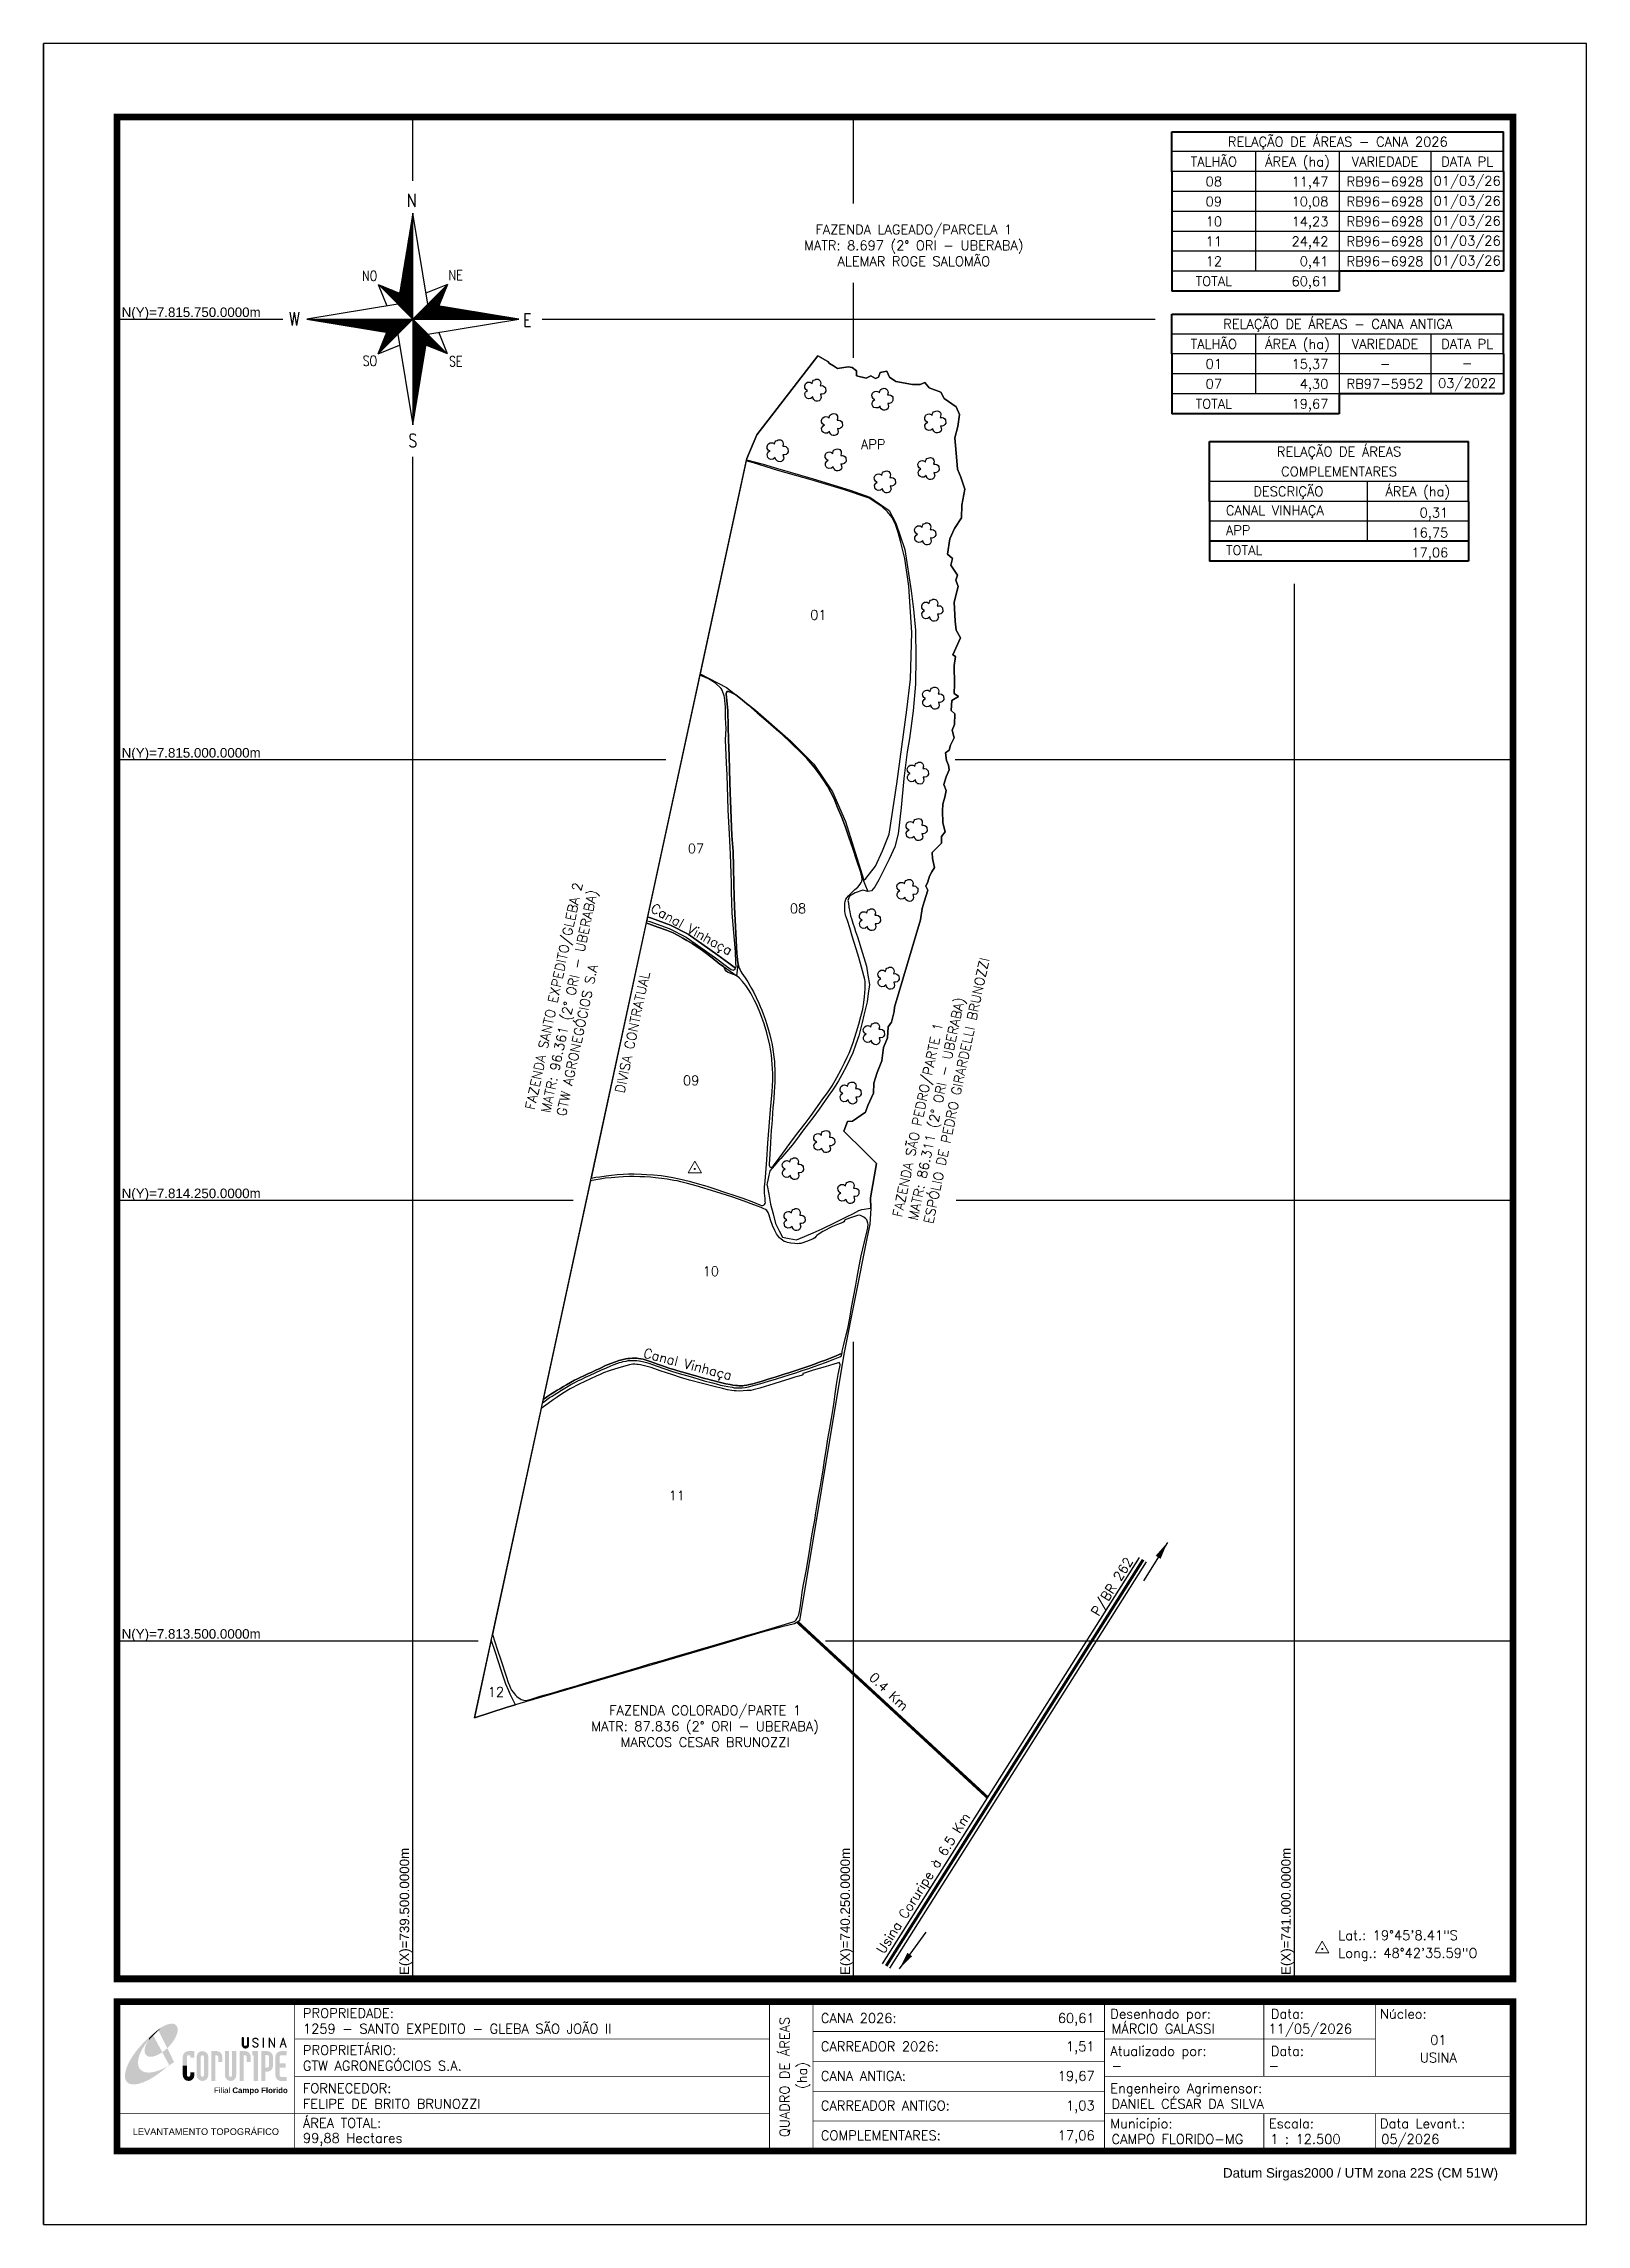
# Model space of a CAD drawing. Extents: x 738872 to 741497, y 7812506 to 7816219.
import ezdxf
from ezdxf.enums import TextEntityAlignment as Align

# ---------------------------------------------------------------- set-up
doc = ezdxf.new("R2010")
doc.units = 0
for name, pattern in [('CENTER2', [1.125, 0.75, -0.125, 0.125, -0.125]), ('CONTINUO', [0]), ('LIN0', [0])]:
    doc.linetypes.add(name, pattern=pattern)
for name, color, linetype, lineweight in [('0114001259', 1, 'Continuous', 25), ('0114001259001', 5, 'Continuous', 25), ('0114001259007', 5, 'Continuous', 25), ('0114001259008', 5, 'Continuous', 25), ('0114001259009', 5, 'Continuous', 25), ('0114001259010', 5, 'Continuous', 25), ('0114001259011', 5, 'Continuous', 25), ('0114001259012', 5, 'Continuous', 25), ('CANAL_VINHAÇA', 7, 'Continuous', 25), ('PRESERVAÇÃO_PERMANENTE', 1, 'Continuous', 25), ('TEXTO_DIVERSOS', 7, 'Continuous', 5)]:
    doc.layers.add(name, color=color, linetype=linetype, lineweight=lineweight)
for name, color, linetype in [('_SIMBOLO ARVORE', 118, 'Continuous'), ('ESTRADA', 1, 'Continuous'), ('MALHA', 8, 'Continuous'), ('MARGEM', 5, 'Continuous'), ('QUADRO_DE_AREAS_CANA_2023', 7, 'Continuous'), ('QUADRO_DE_AREAS_CANA_ANTIGA', 7, 'Continuous'), ('QUADRO_DE_AREAS_COMPLEMENTARES', 7, 'Continuous'), ('SETA_NORTE', 3, 'Continuous'), ('TEXTO', 7, 'Continuous'), ('TEXTO_CONFRONTANTES', 7, 'Continuous'), ('TEXTO_NUN_TAL', 7, 'Continuous')]:
    doc.layers.add(name, color=color, linetype=linetype)
doc.styles.add('ARIAL', font='arial.ttf')
doc.styles.add('marcelo', font='arial.ttf')
doc.styles.add('ROMANS', font='romans')
doc.styles.add('Simplex', font='simplex.shx')
doc.styles.get("Standard").update_dxf_attribs({"font": 'arial.ttf'})
doc.dimstyles.new('ISO-25', dxfattribs={"dimtxt": 2.5, "dimasz": 2.5, "dimexe": 1.25, "dimexo": 0.625, "dimtad": 1, "dimtxsty": 'Standard', "dimcen": 2.5, "dimadec": 0, "dimazin": 0, "dimtfac": 1, "dimtmove": 0, "dimatfit": 3, "dimfxl": 0, "dimarcsym": 0})

msp = doc.modelspace()

# ---------------------------------------------------------------- texts
at = {"layer": 'MALHA'}
for s, p in [('N(Y)=7.815.750.0000m', (739241.2, 7815761.6)), ('N(Y)=7.815.000.0000m', (739241.2, 7815011.6)), ('N(Y)=7.814.250.0000m', (739241.2, 7814261.6)), ('N(Y)=7.813.500.0000m', (739241.2, 7813511.6))]:
    msp.add_text(s, height=16.25, dxfattribs=at).set_placement(p, align=Align.MIDDLE_RIGHT)
for s, p in [('E(X)=739.500.0000m', (739485.7, 7813147.4)), ('E(X)=740.250.0000m', (740235.7, 7813147.4)), ('E(X)=741.000.0000m', (740985.7, 7813147.4))]:
    msp.add_text(s, height=16.25, rotation=90, dxfattribs=at).set_placement(p, align=Align.MIDDLE_RIGHT)
at = {"layer": 'MARGEM', "color": 7, "linetype": 'Continuous', "lineweight": 9}
for s, style, p in [('PROPRIEDADE:', 'Simplex', (739313.1, 7812874.1)), ('Desenhado por:', 'Simplex', (740686.8, 7812872.9)), ('Data:', 'Simplex', (740960, 7812872.9)), ('Núcleo:', 'Simplex', (741145.7, 7812872.9)), ('PROPRIETÁRIO:', 'Simplex', (739313.1, 7812811.2)), ('Atualizado por:', 'Simplex', (740686.8, 7812809.6)), ('Data:', 'Simplex', (740960, 7812809.6)), ('FORNECEDOR:', 'Simplex', (739313.1, 7812746.3)), ('Engenheiro Agrimensor:', 'Simplex', (740686.8, 7812746.3)), ('ÁREA TOTAL:', 'Simplex', (739313.1, 7812687.1)), ('Municipio:', 'Simplex', (740686.8, 7812686.2)), ('Escala:', 'Simplex', (740956.8, 7812686.2)), ('Data Levant.:', 'Simplex', (741145.7, 7812686.2)), ('Datum Sirgas2000 / UTM zona 22S (CM 51W)', 'marcelo', (740878.6, 7812602.2))]:
    msp.add_text(s, height=16.25, dxfattribs=dict(at, style=style)).set_placement(p, align=Align.TOP_LEFT)
at = {"layer": 'MARGEM', "color": 7, "linetype": 'Continuous', "style": 'Simplex'}
for s, height, p in [('1259 - SANTO EXPEDITO - GLEBA SÃO JOÃO II', 16.25, (739313.1, 7812847.6)), ('CANA 2026:', 16.25, (740194.3, 7812865.7)), ('MÁRCIO GALASSI', 16.25, (740688.9, 7812847.6)), ('11/05/2026', 16.25, (740956, 7812847.6)), ('CARREADOR 2026:', 16.25, (740194.3, 7812817.6)), ('GTW AGRONEGÓCIOS S.A.', 16.25, (739313.1, 7812784.6)), ('-', 16.2, (740688.9, 7812784.6)), ('-', 16.2, (740956, 7812784.6)), ('CANA ANTIGA:', 16.25, (740194.3, 7812767.2)), ('FELIPE DE BRITO BRUNOZZI', 16.25, (739313.1, 7812719.8)), ('CARREADOR ANTIGO:', 16.25, (740194.3, 7812716.8)), ('DANIEL CÉSAR DA SILVA', 16.25, (740688.9, 7812719.8)), ('99,88 Hectares', 16.25, (739313.1, 7812661.5)), ('COMPLEMENTARES:', 16.25, (740194.3, 7812666)), ('CAMPO FLORIDO-MG', 16.25, (740688.9, 7812659.7)), ('1 : 12.500', 16.25, (740958.9, 7812659.7)), ('05/2026', 16.25, (741147.8, 7812659.7))]:
    msp.add_text(s, height=height, dxfattribs=at).set_placement(p, align=Align.TOP_LEFT)
for s, p in [('QUADRO DE ÁREAS', (740132.7, 7812757.3)), ('(ha)', (740162.4, 7812759.8))]:
    msp.add_text(s, height=16.25, rotation=90, dxfattribs=at).set_placement(p, align=Align.MIDDLE_CENTER)
for s, p in [('60,61', (740660.2, 7812865.7)), ('1,51', (740660.2, 7812817.6)), ('19,67', (740660.2, 7812767.2)), ('1,03', (740660.2, 7812716.8)), ('17,06', (740660.2, 7812666))]:
    msp.add_text(s, height=16.25, dxfattribs=at).set_placement(p, align=Align.TOP_RIGHT)
for s, p in [('01', (741245, 7812820.3)), ('USINA', (741245, 7812790.3))]:
    msp.add_text(s, height=16.25, dxfattribs=at).set_placement(p, align=Align.MIDDLE_CENTER)
at = {"layer": 'MARGEM', "color": 7, "linetype": 'ByBlock'}
msp.add_text('LEVANTAMENTO TOPOGRÁFICO', height=11.25, dxfattribs=at).set_placement((739147.9, 7812664.3), align=Align.MIDDLE_CENTER)
at = {"layer": 'QUADRO_DE_AREAS_CANA_2023', "linetype": 'Continuous', "style": 'Simplex'}
for s, p in [('RELAÇÃO DE ÁREAS - CANA 2026', (741073.9, 7816051.9)), ('TALHÃO', (740863, 7816018)), ('ÁREA (ha)', (741005.3, 7816018)), ('VARIEDADE', (741154.3, 7816018)), ('DATA PL', (741294.1, 7816018)), ('08', (740863, 7815984.1)), ('RB96-6928', (741154.3, 7815984.1)), ('01/03/26', (741294, 7815985.2)), ('09', (740863, 7815950.2)), ('RB96-6928', (741154.3, 7815950.2)), ('01/03/26', (741294, 7815951.3)), ('01/03/26', (741294, 7815917.3)), ('10', (740863, 7815916.2)), ('11', (740863, 7815882.3)), ('RB96-6928', (741154.3, 7815916.2)), ('RB96-6928', (741154.3, 7815882.3)), ('01/03/26', (741294, 7815883.4)), ('12', (740863, 7815848.4)), ('RB96-6928', (741154.3, 7815848.4)), ('01/03/26', (741294, 7815849.5)), ('TOTAL', (740863, 7815814.4))]:
    msp.add_text(s, height=16.25, dxfattribs=at).set_placement(p, align=Align.MIDDLE_CENTER)
for s, p in [('11,47', (741057.9, 7815975.9)), ('10,08', (741057.9, 7815941.9)), ('24,42', (741057.9, 7815874.1)), ('14,23', (741057.9, 7815908)), ('0,41', (741057.9, 7815840.2)), ('60,61', (741057.9, 7815806.2))]:
    msp.add_text(s, height=16.25, dxfattribs=at).set_placement(p, align=Align.RIGHT)
at = {"layer": 'QUADRO_DE_AREAS_CANA_ANTIGA', "linetype": 'Continuous', "style": 'Simplex'}
for s, height, p in [('RELAÇÃO DE ÁREAS - CANA ANTIGA', 16.25, (741073.9, 7815741.5)), ('TALHÃO', 16.25, (740863, 7815707.5)), ('ÁREA (ha)', 16.25, (741005.3, 7815707.5)), ('VARIEDADE', 16.25, (741154.3, 7815707.5)), ('DATA PL', 16.25, (741294.1, 7815707.5)), ('01', 16.25, (740863, 7815673.6)), ('-', 16.2, (741154.3, 7815673.6)), ('-', 16.2, (741294, 7815674.7)), ('07', 16.25, (740863, 7815639.7)), ('RB97-5952', 16.25, (741154.3, 7815639.7)), ('03/2022', 16.25, (741294, 7815640.8)), ('TOTAL', 16.25, (740863, 7815605.7))]:
    msp.add_text(s, height=height, dxfattribs=at).set_placement(p, align=Align.MIDDLE_CENTER)
for s, p in [('15,37', (741057.9, 7815665.4)), ('4,30', (741057.9, 7815631.5)), ('19,67', (741057.9, 7815597.5))]:
    msp.add_text(s, height=16.25, dxfattribs=at).set_placement(p, align=Align.RIGHT)
at = {"layer": 'QUADRO_DE_AREAS_COMPLEMENTARES', "linetype": 'Continuous', "style": 'Simplex'}
for s, p in [('RELAÇÃO DE ÁREAS', (741076, 7815524.4)), ('COMPLEMENTARES', (741076, 7815490.5)), ('DESCRIÇÃO', (740989.8, 7815456.6)), ('ÁREA (ha)', (741210, 7815456.6))]:
    msp.add_text(s, height=16.25, dxfattribs=at).set_placement(p, align=Align.MIDDLE_CENTER)
for s, p in [('CANAL VINHAÇA', (740883.6, 7815424.3)), ('APP', (740883.6, 7815390.4)), ('TOTAL', (740883.6, 7815356.5))]:
    msp.add_text(s, height=16.25, dxfattribs=at).set_placement(p, align=Align.MIDDLE_LEFT)
for s, p in [('0,31', (741261.9, 7815412.3)), ('16,75', (741261.9, 7815378.3)), ('17,06', (741261.9, 7815344.4))]:
    msp.add_text(s, height=16.25, dxfattribs=at).set_placement(p, align=Align.RIGHT)
at = {"layer": 'TEXTO', "color": 7, "style": 'Simplex'}
msp.add_text('APP', height=16.25, dxfattribs=at).set_placement((740262.6, 7815528.7, -563.7))
at = {"layer": 'TEXTO', "linetype": 'ByBlock', "style": 'Simplex'}
for s, p in [('Lat.: 19°45\'8.41"S', (741074.8, 7812990.4, 821)), ('Long.: 48°42\'35.59"O', (741074.8, 7812960.2, 821))]:
    msp.add_text(s, height=16.25, dxfattribs=at).set_placement(p)
at = {"layer": 'TEXTO_CONFRONTANTES', "linetype": 'Continuous', "char_height": 16.25, "width": 1104.949, "attachment_point": 5, "style": 'Simplex'}
for s, insert in [('FAZENDA LAGEADO/PARCELA 1^JMATR: 8.697 (2° ORI - UBERABA)^JALEMAR ROGE SALOMÃO', (740352.5, 7815875.4, -1803)), ('FAZENDA COLORADO/PARTE 1^JMATR: 87.836 (2° ORI - UBERABA)^JMARCOS CESAR BRUNOZZI', (739997.4, 7813354.3, -901.5))]:
    msp.add_mtext(s, dxfattribs=dict(at, insert=insert))
at = {"layer": 'TEXTO_CONFRONTANTES', "linetype": 'Continuous', "char_height": 16.25, "width": 570.362, "attachment_point": 1, "rotation": 78, "style": 'Simplex'}
for s, insert in [('FAZENDA SANTO EXPEDITO/GLEBA 2^JMATR: 96.361 (2° ORI - UBERABA)^JGTW AGRONEGÓCIOS S.A', (739691.2, 7814406.4)), ('FAZENDA SÃO PEDRO/PARTE 1^JMATR: 86.311 (2° ORI - UBERABA)^JESPÓLIO DE PEDRO GIRARDELLI BRUNOZZI', (740316.1, 7814223.3, -901.5))]:
    msp.add_mtext(s, dxfattribs=dict(at, insert=insert))
at = {"layer": 'TEXTO_DIVERSOS', "color": 7, "style": 'Simplex'}
for rotation, p in [(330.6722, (739903.2, 7814742, -563.7)), (345.265, (739891.1, 7813982.7, -563.7))]:
    msp.add_text('Canal Vinhaça', height=16.25, rotation=rotation, dxfattribs=at).set_placement(p)
at = {"layer": 'TEXTO_DIVERSOS', "style": 'Simplex'}
msp.add_text('DIVISA CONTRATUAL', height=16.25, rotation=78, dxfattribs=at).set_placement((739859.8, 7814431.3, 1127.4))
at = {"layer": 'TEXTO_DIVERSOS', "linetype": 'Continuous', "style": 'Simplex'}
for s, rotation, p in [('P/BR 262', 57.8075, (740666.8, 7813540.5)), ('0.4 Km', 316.2717, (740275.1, 7813435.8)), ('Usina Coruripe à 6.5 Km', 57.8075, (740301.5, 7812965.4))]:
    msp.add_text(s, height=16.25, rotation=rotation, dxfattribs=at).set_placement(p)
at = {"layer": 'TEXTO_NUN_TAL', "color": 7, "style": 'Simplex'}
for s, p in [('01', (740176.2, 7815238.2, -563.7)), ('07', (739967.9, 7814840.5, -563.7)), ('08', (740141.5, 7814738.6, -563.7)), ('09', (739959.7, 7814445.8, -563.7)), ('10', (739993.1, 7814120.9, -563.7)), ('11', (739935.3, 7813739.2, -563.7)), ('12', (739627.5, 7813404.7, -563.7))]:
    msp.add_text(s, height=16.25, dxfattribs=at).set_placement(p)

# ---------------------------------------------------------------- blocks, each defined once
blk = doc.blocks.new('A$C309442C0')
at = {"layer": 'SETA_NORTE', "linetype": 'Continuous'}
h = blk.add_hatch(dxfattribs=at)
h.set_pattern_fill('ANSI31', color=256, scale=0.1375, angle=-90, style=0)
h.set_pattern_definition([(315, (-215853.3434, 13873.16845), (0.3086963042, 0.3086963042), [])])
h.paths.add_polyline_path([(73.5, 97.4), (74.7, 104.9), (60, 110.8)])
h = blk.add_hatch(dxfattribs=at)
h.set_pattern_fill('ANSI31', color=256, scale=0.1375, angle=180, style=0)
h.set_pattern_definition([(225, (13869.59828, 216024.21475), (0.3086963042, -0.3086963042), [])])
h.paths.add_polyline_path([(93.8, 97.4), (101.4, 96.2), (107.3, 110.8)])
h = blk.add_hatch(dxfattribs=at)
h.set_pattern_fill('ANSI31', color=256, scale=0.1375, style=0)
h.set_pattern_definition([(45, (-13702.2971, -215849.77324), (-0.3086963042, 0.3086963042), [])])
h.paths.add_polyline_path([(73.5, 77), (65.9, 78.3), (60, 63.6)])
h = blk.add_hatch(dxfattribs=at)
h.set_pattern_fill('ANSI31', color=256, scale=0.1375, angle=90, style=0)
h.set_pattern_definition([(135, (216020.6446, -13698.72693), (-0.3086963042, -0.3086963042), [])])
h.paths.add_polyline_path([(93.8, 77), (92.6, 69.5), (107.3, 63.6)])
for p, q in [((81.6, 146.8), (83.7, 148.9)), ((81.7, 147.6), (83.7, 149.5)), ((81.8, 148.3), (83.7, 150.1)), ((82, 149.1), (83.7, 150.8)), ((82.1, 149.9), (83.7, 151.4)), ((82.2, 150.6), (83.7, 152.1)), ((82.3, 151.4), (83.7, 152.7)), ((82.5, 152.2), (83.7, 153.3)), ((82.6, 152.9), (83.7, 154)), ((82.7, 153.7), (83.7, 154.6)), ((82.9, 154.4), (83.7, 155.2)), ((83, 155.2), (83.7, 155.9)), ((83.1, 156), (83.7, 156.5)), ((83.2, 156.7), (83.7, 157.2)), ((83.4, 157.5), (83.7, 157.8)), ((83.5, 158.3), (83.7, 158.4)), ((83.6, 159), (83.7, 159.1)), ((78.7, 129.3), (83.7, 134.2)), ((78.8, 130), (83.7, 134.9)), ((79, 130.8), (83.7, 135.5)), ((79.1, 131.6), (83.7, 136.1)), ((79.2, 132.3), (83.7, 136.8)), ((79.3, 133.1), (83.7, 137.4)), ((79.5, 133.8), (83.7, 138)), ((79.6, 134.6), (83.7, 138.7)), ((79.7, 135.4), (83.7, 139.3)), ((79.8, 136.1), (83.7, 140)), ((80, 136.9), (83.7, 140.6)), ((80.1, 137.7), (83.7, 141.2)), ((80.2, 138.4), (83.7, 141.9)), ((80.3, 139.2), (83.7, 142.5)), ((80.5, 139.9), (83.7, 143.1)), ((80.6, 140.7), (83.7, 143.8)), ((80.7, 141.5), (83.7, 144.4)), ((80.8, 142.2), (83.7, 145)), ((81, 143), (83.7, 145.7)), ((81.1, 143.8), (83.7, 146.3)), ((81.2, 144.5), (83.7, 147)), ((81.3, 145.3), (83.7, 147.6)), ((81.5, 146.1), (83.7, 148.2)), ((75.7, 111), (83.7, 118.9)), ((75.8, 111.7), (83.7, 119.6)), ((75.9, 112.5), (83.7, 120.2)), ((76.1, 113.3), (83.7, 120.8)), ((76.2, 114), (83.7, 121.5)), ((76.3, 114.8), (83.7, 122.1)), ((76.4, 115.5), (83.7, 122.8)), ((76.6, 116.3), (83.7, 123.4)), ((76.7, 117.1), (83.7, 124)), ((76.8, 117.8), (83.7, 124.7)), ((76.9, 118.6), (83.7, 125.3)), ((77.1, 119.4), (83.7, 125.9)), ((77.2, 120.1), (83.7, 126.6)), ((77.3, 120.9), (83.7, 127.2)), ((77.4, 121.6), (83.7, 127.8)), ((77.6, 122.4), (83.7, 128.5)), ((77.7, 123.2), (83.7, 129.1)), ((77.8, 123.9), (83.7, 129.8)), ((78, 124.7), (83.7, 130.4)), ((78.1, 125.5), (83.7, 131)), ((78.2, 126.2), (83.7, 131.7)), ((78.3, 127), (83.7, 132.3)), ((78.5, 127.7), (83.7, 132.9)), ((78.6, 128.5), (83.7, 133.6)), ((60, 110.8), (74.7, 104.9)), ((60, 110.8), (65.9, 96.2)), ((73.5, 97.3), (83.7, 107.5)), ((73.6, 98), (83.7, 108.1)), ((73.7, 98.8), (83.7, 108.7)), ((73.8, 99.5), (83.7, 109.4)), ((73.8, 97), (83.7, 106.8)), ((73.9, 100.3), (83.7, 110)), ((74.1, 101.1), (83.7, 110.6)), ((74.2, 101.8), (83.7, 111.3)), ((74.2, 96.7), (83.7, 106.2)), ((74.3, 102.6), (83.7, 111.9)), ((74.4, 103.3), (83.7, 112.6)), ((74.5, 96.4), (83.7, 105.6)), ((74.6, 104.1), (83.7, 113.2)), ((74.7, 104.9), (83.7, 113.8)), ((74.8, 105.6), (83.7, 114.5)), ((74.8, 96.1), (83.7, 104.9)), ((74.9, 106.4), (83.7, 115.1)), ((75.1, 107.2), (83.7, 115.7)), ((75.1, 95.7), (83.7, 104.3)), ((75.2, 107.9), (83.7, 116.4)), ((75.3, 108.7), (83.7, 117)), ((75.4, 109.4), (83.7, 117.7)), ((75.6, 110.2), (83.7, 118.3)), ((107.3, 110.8), (92.6, 104.9)), ((107.3, 110.8), (101.4, 96.2)), ((75.4, 95.4), (83.7, 103.6)), ((75.8, 95.1), (83.7, 103)), ((76.1, 94.8), (83.7, 102.4)), ((76.4, 94.5), (83.7, 101.7)), ((76.7, 94.2), (83.7, 101.1)), ((77, 93.8), (83.7, 100.5)), ((77.4, 93.5), (83.7, 99.8)), ((77.7, 93.2), (83.7, 99.2)), ((78, 92.9), (83.7, 98.5)), ((78.3, 92.6), (83.7, 97.9)), ((78.6, 92.2), (83.7, 97.3)), ((78.9, 91.9), (83.7, 96.6)), ((79.3, 91.6), (83.7, 96)), ((79.6, 91.3), (83.7, 95.4)), ((79.9, 91), (83.7, 94.7)), ((80.2, 90.7), (83.7, 94.1)), ((80.5, 90.3), (83.7, 93.4)), ((80.9, 90), (83.7, 92.8)), ((81.2, 89.7), (83.7, 92.2)), ((81.5, 89.4), (83.7, 91.5)), ((81.8, 89.1), (83.7, 90.9)), ((82.1, 88.7), (83.7, 90.3)), ((82.4, 88.4), (83.7, 89.6)), ((83.8, 87.2), (94, 97.4)), ((84.4, 87.2), (94.5, 97.3)), ((85.1, 87.2), (95.1, 97.2)), ((85.7, 87.2), (95.6, 97.1)), ((86.3, 87.2), (96.2, 97)), ((87, 87.2), (96.7, 96.9)), ((87.6, 87.2), (97.2, 96.9)), ((88.3, 87.2), (97.8, 96.8)), ((88.9, 87.2), (98.3, 96.7)), ((89.5, 87.2), (98.9, 96.6)), ((90.2, 87.2), (99.4, 96.5)), ((90.8, 87.2), (100, 96.4)), ((91.4, 87.2), (100.5, 96.3)), ((92.1, 87.2), (101.1, 96.2)), ((92.7, 87.2), (101.6, 96.1)), ((93.4, 87.2), (102.2, 96)), ((94, 87.2), (102.7, 96)), ((94.6, 87.2), (103.3, 95.9)), ((95.3, 87.2), (103.8, 95.8)), ((95.9, 87.2), (104.4, 95.7)), ((96.5, 87.2), (104.9, 95.6)), ((97.2, 87.2), (105.5, 95.5)), ((97.8, 87.2), (106, 95.4)), ((98.4, 87.2), (106.5, 95.3)), ((99.1, 87.2), (107.1, 95.2)), ((99.7, 87.2), (107.6, 95.1)), ((100.4, 87.2), (108.2, 95.1)), ((101, 87.2), (108.7, 95)), ((101.6, 87.2), (109.3, 94.9)), ((102.3, 87.2), (109.8, 94.8)), ((102.9, 87.2), (110.4, 94.7)), ((103.5, 87.2), (110.9, 94.6)), ((104.2, 87.2), (111.5, 94.5)), ((104.8, 87.2), (112, 94.4)), ((105.5, 87.2), (112.6, 94.3)), ((106.1, 87.2), (113.1, 94.2)), ((106.7, 87.2), (113.7, 94.1)), ((107.4, 87.2), (114.2, 94.1)), ((108, 87.2), (114.8, 94)), ((108.6, 87.2), (115.3, 93.9)), ((109.3, 87.2), (115.8, 93.8)), ((109.9, 87.2), (116.4, 93.7)), ((110.6, 87.2), (116.9, 93.6)), ((111.2, 87.2), (117.5, 93.5)), ((111.8, 87.2), (118, 93.4)), ((112.5, 87.2), (118.6, 93.3)), ((113.1, 87.2), (119.1, 93.2)), ((113.7, 87.2), (119.7, 93.2)), ((114.4, 87.2), (120.2, 93.1)), ((115, 87.2), (120.8, 93)), ((115.6, 87.2), (121.3, 92.9)), ((116.3, 87.2), (121.9, 92.8)), ((116.9, 87.2), (122.4, 92.7)), ((117.6, 87.2), (123, 92.6)), ((118.2, 87.2), (123.5, 92.5)), ((118.8, 87.2), (124, 92.4)), ((119.5, 87.2), (124.6, 92.3)), ((120.1, 87.2), (125.1, 92.3)), ((120.7, 87.2), (125.7, 92.2)), ((121.4, 87.2), (126.2, 92.1)), ((122, 87.2), (126.8, 92)), ((122.7, 87.2), (127.3, 91.9)), ((123.3, 87.2), (127.9, 91.8)), ((123.9, 87.2), (128.4, 91.7)), ((124.6, 87.2), (129, 91.6)), ((125.2, 87.2), (129.5, 91.5)), ((125.8, 87.2), (130.1, 91.4)), ((126.5, 87.2), (130.6, 91.4)), ((127.1, 87.2), (131.2, 91.3)), ((127.8, 87.2), (131.7, 91.2)), ((128.4, 87.2), (132.3, 91.1)), ((129, 87.2), (132.8, 91)), ((129.7, 87.2), (133.3, 90.9)), ((130.3, 87.2), (133.9, 90.8)), ((130.9, 87.2), (134.4, 90.7)), ((131.6, 87.2), (135, 90.6)), ((132.2, 87.2), (135.5, 90.5)), ((132.8, 87.2), (136.1, 90.5)), ((133.5, 87.2), (136.6, 90.4)), ((134.1, 87.2), (137.2, 90.3)), ((134.8, 87.2), (137.7, 90.2)), ((135.4, 87.2), (138.3, 90.1)), ((136, 87.2), (138.8, 90)), ((136.7, 87.2), (139.4, 89.9)), ((137.3, 87.2), (139.9, 89.8)), ((137.9, 87.2), (140.5, 89.7)), ((138.6, 87.2), (141, 89.6)), ((139.2, 87.2), (141.6, 89.6)), ((139.9, 87.2), (142.1, 89.5)), ((140.5, 87.2), (142.6, 89.4)), ((141.1, 87.2), (143.2, 89.3)), ((141.8, 87.2), (143.7, 89.2)), ((142.4, 87.2), (144.3, 89.1)), ((11.8, 87.2), (11.8, 87.2)), ((12.3, 87.1), (12.4, 87.2)), ((12.9, 87), (13.1, 87.2)), ((13.4, 86.9), (13.7, 87.2)), ((14, 86.8), (14.4, 87.2)), ((14.5, 86.7), (15, 87.2)), ((15.1, 86.6), (15.6, 87.2)), ((15.6, 86.6), (16.3, 87.2)), ((16.2, 86.5), (16.9, 87.2)), ((16.7, 86.4), (17.5, 87.2)), ((17.2, 86.3), (18.2, 87.2)), ((17.8, 86.2), (18.8, 87.2)), ((18.3, 86.1), (19.5, 87.2)), ((18.9, 86), (20.1, 87.2)), ((19.4, 85.9), (20.7, 87.2)), ((20, 85.8), (21.4, 87.2)), ((20.5, 85.7), (22, 87.2)), ((21.1, 85.7), (22.6, 87.2)), ((21.6, 85.6), (23.3, 87.2)), ((22.2, 85.5), (23.9, 87.2)), ((22.7, 85.4), (24.6, 87.2)), ((23.3, 85.3), (25.2, 87.2)), ((23.8, 85.2), (25.8, 87.2)), ((24.4, 85.1), (26.5, 87.2)), ((24.9, 85), (27.1, 87.2)), ((25.5, 84.9), (27.7, 87.2)), ((26, 84.8), (28.4, 87.2)), ((26.5, 84.8), (29, 87.2)), ((27.1, 84.7), (29.6, 87.2)), ((27.6, 84.6), (30.3, 87.2)), ((28.2, 84.5), (30.9, 87.2)), ((28.7, 84.4), (31.6, 87.2)), ((29.3, 84.3), (32.2, 87.2)), ((29.8, 84.2), (32.8, 87.2)), ((30.4, 84.1), (33.5, 87.2)), ((30.9, 84), (34.1, 87.2)), ((31.5, 83.9), (34.7, 87.2)), ((32, 83.9), (35.4, 87.2)), ((32.6, 83.8), (36, 87.2)), ((33.1, 83.7), (36.7, 87.2)), ((33.7, 83.6), (37.3, 87.2)), ((34.2, 83.5), (37.9, 87.2)), ((34.7, 83.4), (38.6, 87.2)), ((35.3, 83.3), (39.2, 87.2)), ((35.8, 83.2), (39.8, 87.2)), ((36.4, 83.1), (40.5, 87.2)), ((36.9, 83), (41.1, 87.2)), ((37.5, 83), (41.8, 87.2)), ((38, 82.9), (42.4, 87.2)), ((38.6, 82.8), (43, 87.2)), ((39.1, 82.7), (43.7, 87.2)), ((39.7, 82.6), (44.3, 87.2)), ((40.2, 82.5), (44.9, 87.2)), ((40.8, 82.4), (45.6, 87.2)), ((41.3, 82.3), (46.2, 87.2)), ((41.9, 82.2), (46.8, 87.2)), ((42.4, 82.1), (47.5, 87.2)), ((43, 82.1), (48.1, 87.2)), ((43.5, 82), (48.8, 87.2)), ((44, 81.9), (49.4, 87.2)), ((44.6, 81.8), (50, 87.2)), ((45.1, 81.7), (50.7, 87.2)), ((45.7, 81.6), (51.3, 87.2)), ((46.2, 81.5), (51.9, 87.2)), ((46.8, 81.4), (52.6, 87.2)), ((47.3, 81.3), (53.2, 87.2)), ((47.9, 81.2), (53.9, 87.2)), ((48.4, 81.2), (54.5, 87.2)), ((49, 81.1), (55.1, 87.2)), ((49.5, 81), (55.8, 87.2)), ((50.1, 80.9), (56.4, 87.2)), ((50.6, 80.8), (57, 87.2)), ((51.2, 80.7), (57.7, 87.2)), ((51.7, 80.6), (58.3, 87.2)), ((52.3, 80.5), (59, 87.2)), ((52.8, 80.4), (59.6, 87.2)), ((53.3, 80.3), (60.2, 87.2)), ((53.9, 80.3), (60.9, 87.2)), ((54.4, 80.2), (61.5, 87.2)), ((55, 80.1), (62.1, 87.2)), ((55.5, 80), (62.8, 87.2)), ((56.1, 79.9), (63.4, 87.2)), ((56.6, 79.8), (64, 87.2)), ((57.2, 79.7), (64.7, 87.2)), ((57.7, 79.6), (65.3, 87.2)), ((58.3, 79.5), (66, 87.2)), ((58.8, 79.4), (66.6, 87.2)), ((59.4, 79.4), (67.2, 87.2)), ((59.9, 79.3), (67.9, 87.2)), ((83.7, 87.2), (60, 63.6)), ((60, 63.6), (65.9, 78.3)), ((60.5, 79.2), (68.5, 87.2)), ((61, 79.1), (69.1, 87.2)), ((61.5, 79), (69.8, 87.2)), ((62.1, 78.9), (70.4, 87.2)), ((62.6, 78.8), (71.1, 87.2)), ((63.2, 78.7), (71.7, 87.2)), ((63.7, 78.6), (72.3, 87.2)), ((64.3, 78.5), (73, 87.2)), ((64.8, 78.4), (73.6, 87.2)), ((65.4, 78.4), (74.2, 87.2)), ((65.9, 78.3), (74.9, 87.2)), ((66.5, 78.2), (75.5, 87.2)), ((67, 78.1), (76.2, 87.2)), ((67.6, 78), (76.8, 87.2)), ((68.1, 77.9), (77.4, 87.2)), ((68.7, 77.8), (78.1, 87.2)), ((69.2, 77.7), (78.7, 87.2)), ((69.8, 77.6), (79.3, 87.2)), ((70.3, 77.5), (80, 87.2)), ((70.8, 77.5), (80.6, 87.2)), ((71.4, 77.4), (81.2, 87.2)), ((71.9, 77.3), (81.9, 87.2)), ((72.5, 77.2), (82.5, 87.2)), ((73, 77.1), (83.2, 87.2)), ((82.8, 88.1), (83.7, 89)), ((83.1, 87.8), (83.7, 88.4)), ((83.4, 87.5), (83.7, 87.7)), ((83.7, 87.1), (83.7, 87.1)), ((83.7, 86.4), (84, 86.8)), ((83.7, 85.8), (84.4, 86.5)), ((83.7, 85.2), (84.7, 86.2)), ((83.7, 84.5), (85, 85.9)), ((83.7, 83.9), (85.3, 85.6)), ((83.7, 83.3), (85.6, 85.2)), ((83.7, 82.6), (86, 84.9)), ((83.7, 82), (86.3, 84.6)), ((83.7, 81.3), (86.6, 84.3)), ((83.7, 80.7), (86.9, 84)), ((83.7, 80.1), (87.2, 83.6)), ((83.7, 79.4), (87.5, 83.3)), ((83.7, 78.8), (87.9, 83)), ((83.7, 78.2), (88.2, 82.7)), ((83.7, 77.5), (88.5, 82.4)), ((83.7, 76.9), (88.8, 82.1)), ((83.7, 76.2), (89.1, 81.7)), ((83.7, 75.6), (89.5, 81.4)), ((83.7, 75), (89.8, 81.1)), ((83.7, 74.3), (90.1, 80.8)), ((83.7, 73.7), (90.4, 80.5)), ((83.7, 73.1), (90.7, 80.1)), ((83.7, 72.4), (91, 79.8)), ((83.7, 71.8), (91.4, 79.5)), ((83.7, 71.2), (91.7, 79.2)), ((83.7, 70.5), (92, 78.9)), ((83.7, 69.9), (92.3, 78.5)), ((83.7, 69.2), (92.6, 78.2)), ((83.7, 68.6), (93, 77.9)), ((83.7, 68), (93.3, 77.6)), ((83.7, 67.3), (93.6, 77.3)), ((83.7, 66.7), (93.8, 76.9)), ((83.7, 66.1), (93.7, 76.1)), ((83.7, 65.4), (93.6, 75.3)), ((83.7, 64.8), (93.4, 74.6)), ((107.3, 63.6), (101.4, 78.3)), ((143, 87.2), (144.8, 89)), ((143.7, 87.2), (145.4, 88.9)), ((144.3, 87.2), (145.9, 88.8)), ((144.9, 87.2), (146.5, 88.7)), ((145.6, 87.2), (147, 88.7)), ((146.2, 87.2), (147.6, 88.6)), ((146.9, 87.2), (148.1, 88.5)), ((147.5, 87.2), (148.7, 88.4)), ((148.1, 87.2), (149.2, 88.3)), ((148.8, 87.2), (149.8, 88.2)), ((149.4, 87.2), (150.3, 88.1)), ((150, 87.2), (150.8, 88)), ((150.7, 87.2), (151.4, 87.9)), ((151.3, 87.2), (151.9, 87.8)), ((152, 87.2), (152.5, 87.8)), ((152.6, 87.2), (153, 87.7)), ((153.2, 87.2), (153.6, 87.6)), ((153.9, 87.2), (154.1, 87.5)), ((154.5, 87.2), (154.7, 87.4)), ((155.1, 87.2), (155.2, 87.3)), ((60, 63.6), (74.7, 69.5)), ((83.7, 64.1), (93.3, 73.8)), ((83.7, 63.5), (93.2, 73)), ((83.7, 62.9), (93.1, 72.3)), ((83.7, 62.2), (92.9, 71.5)), ((83.7, 61.6), (92.8, 70.8)), ((83.7, 61), (92.7, 70)), ((83.7, 60.3), (92.6, 69.2)), ((83.7, 59.7), (92.4, 68.5)), ((83.7, 59), (92.3, 67.7)), ((83.7, 58.4), (92.2, 66.9)), ((83.7, 57.8), (92.1, 66.2)), ((83.7, 57.1), (91.9, 65.4)), ((83.7, 56.5), (91.8, 64.7)), ((83.7, 55.9), (91.7, 63.9)), ((83.7, 55.2), (91.6, 63.1)), ((83.7, 54.6), (91.4, 62.4)), ((83.7, 54), (91.3, 61.6)), ((83.7, 53.3), (91.2, 60.8)), ((83.7, 52.7), (91.1, 60.1)), ((107.3, 63.6), (92.6, 69.5)), ((83.7, 52), (90.9, 59.3)), ((83.7, 51.4), (90.8, 58.6)), ((83.7, 50.8), (90.7, 57.8)), ((83.7, 50.1), (90.5, 57)), ((83.7, 49.5), (90.4, 56.3)), ((83.7, 48.9), (90.3, 55.5)), ((83.7, 48.2), (90.2, 54.7)), ((83.7, 47.6), (90, 54)), ((83.7, 46.9), (89.9, 53.2)), ((83.7, 46.3), (89.8, 52.5)), ((83.7, 45.7), (89.7, 51.7)), ((83.7, 45), (89.5, 50.9)), ((83.7, 44.4), (89.4, 50.2)), ((83.7, 43.8), (89.3, 49.4)), ((83.7, 43.1), (89.2, 48.6)), ((83.7, 42.5), (89, 47.9)), ((83.7, 41.8), (88.9, 47.1)), ((83.7, 41.2), (88.8, 46.3)), ((83.7, 40.6), (88.7, 45.6)), ((83.7, 39.9), (88.5, 44.8)), ((83.7, 39.3), (88.4, 44.1)), ((83.7, 38.7), (88.3, 43.3)), ((83.7, 38), (88.2, 42.5)), ((83.7, 37.4), (88, 41.8)), ((83.7, 36.8), (87.9, 41)), ((83.7, 36.1), (87.8, 40.2)), ((83.7, 35.5), (87.7, 39.5)), ((83.7, 34.8), (87.5, 38.7)), ((83.7, 34.2), (87.4, 38)), ((83.7, 33.6), (87.3, 37.2)), ((83.7, 32.9), (87.2, 36.4)), ((83.7, 32.3), (87, 35.7)), ((83.7, 31.7), (86.9, 34.9)), ((83.7, 31), (86.8, 34.1)), ((83.7, 30.4), (86.7, 33.4)), ((83.7, 29.7), (86.5, 32.6)), ((83.7, 29.1), (86.4, 31.9)), ((83.7, 28.5), (86.3, 31.1)), ((83.7, 27.8), (86.2, 30.3)), ((83.7, 27.2), (86, 29.6)), ((83.7, 26.6), (85.9, 28.8)), ((83.7, 25.9), (85.8, 28)), ((83.7, 25.3), (85.6, 27.3)), ((83.7, 24.6), (85.5, 26.5)), ((83.7, 24), (85.4, 25.8)), ((83.7, 23.4), (85.3, 25)), ((83.7, 22.7), (85.1, 24.2)), ((83.7, 22.1), (85, 23.5)), ((83.7, 21.5), (84.9, 22.7)), ((83.7, 20.8), (84.8, 21.9)), ((83.7, 20.2), (84.6, 21.2)), ((83.7, 19.6), (84.5, 20.4)), ((83.7, 18.9), (84.4, 19.7)), ((83.7, 18.3), (84.3, 18.9)), ((83.7, 17.6), (84.1, 18.1)), ((83.7, 17), (84, 17.4)), ((83.7, 16.4), (83.9, 16.6)), ((83.7, 15.7), (83.8, 15.8))]:
    blk.add_line(p, q, dxfattribs=at)
blk.add_lwpolyline([(93.8, 77), (155.7, 87.2), (93.8, 97.4), (83.7, 159.3), (73.5, 97.4), (11.6, 87.2), (73.5, 77), (83.7, 15.1)], close=True, dxfattribs=at)
for points in [[(83.7, 87.2), (83.7, 159.3)], [(83.7, 87.2), (73.5, 97.4)], [(83.7, 87.2), (93.8, 97.4)], [(11.6, 87.2), (155.7, 87.2)], [(83.7, 87.2), (73.5, 77)], [(83.7, 87.2), (93.8, 77)], [(83.7, 87.2), (83.7, 15.1)]]:
    blk.add_lwpolyline(points, dxfattribs=at)
at = {"layer": 'SETA_NORTE', "color": 7, "lineweight": 30, "style": 'ROMANS', "width": 0.8}
for s, height, p in [('N ', 8.94, (79.5, 163.6)), ('NO', 6.88, (49.1, 113.2)), ('NE', 6.87, (108, 113.7)), ('W', 8.94, (-0.7, 82.9)), ('E', 8.94, (158.6, 82.1)), ('SO', 6.88, (49.5, 55.3)), ('SE', 6.87, (108.3, 55)), ('S', 8.94, (80.6, 0))]:
    blk.add_text(s, height=height, dxfattribs=at).set_placement(p)
blk = doc.blocks.new('A$C78F83FB3')
at = {"layer": 'MARGEM'}
h = blk.add_hatch(color=20, dxfattribs=at)
edge = h.paths.add_edge_path()
edge.add_ellipse((19.49, 23.77), major_axis=(-6.68, -6.67), ratio=0.469426, start_angle=292.73277, end_angle=601.25787)
edge.add_ellipse((22.83, 22.05), major_axis=(12.64, 11.29), ratio=0.457614, start_angle=79.90686, end_angle=107.91393)
edge = h.paths.add_edge_path()
edge.add_ellipse((18.28, 18.7), major_axis=(13.95, 13.59), ratio=0.386848, start_angle=63.96117, end_angle=264.59932)
edge.add_ellipse((22.83, 22.05), major_axis=(12.64, 11.29), ratio=0.457614, start_angle=107.91393, end_angle=245.11815, ccw=False)
edge.add_ellipse((19.49, 23.77), major_axis=(-6.68, -6.67), ratio=0.469426, start_angle=241.25787, end_angle=292.73277, ccw=False)
for color, points in [(20, [(15.46, 26.12), (14.17, 24.81), (14.06, 24.24), (14.39, 23.97), (14.67, 24.54), (19.47, 29.32), (18.48, 28.66), (17.31, 27.78)]), (7, [(58.42, 24.9), (57.9, 24.9), (57.9, 21.73, -0.414214), (57.15, 20.98), (56.84, 20.98, -0.414214), (56.09, 21.73), (56.09, 24.9), (55.57, 24.9), (55.57, 21.73, 0.414214), (56.84, 20.46), (57.15, 20.46, 0.414214), (58.42, 21.73)]), (7, [(61.7, 24.9), (61.23, 24.9, 0.396318), (60.04, 23.78), (60.04, 23.72, 0.151912), (60.39, 22.97), (60.46, 22.92), (62.18, 22), (62.85, 21.83, 0.12407), (62.51, 22.42), (60.75, 23.36, -0.13192), (60.56, 23.77, -0.385578), (61.23, 24.37), (61.7, 24.37, -0.414214), (62.37, 23.7), (62.89, 23.7, 0.414214)]), (7, [(62.37, 23.7), (62.89, 23.7, 0.414214), (61.7, 24.9), (61.23, 24.9, 0.396318), (60.04, 23.78), (60.04, 23.72, 0.151912), (60.39, 22.97), (60.46, 22.92), (62.18, 22), (62.18, 22, -0.131921), (62.37, 21.59, -0.385578), (61.7, 20.98), (61.23, 20.98, -0.414214), (60.56, 21.65), (60.04, 21.65, 0.414214), (61.23, 20.46), (61.7, 20.46, 0.402546), (62.89, 21.61, 0.165292), (62.51, 22.42), (60.75, 23.36, -0.13192), (60.56, 23.77, -0.385578), (61.23, 24.37), (61.7, 24.37, -0.414214)]), (7, [(30.97, 12.46), (29.13, 12.46), (29.13, 8.21, 1), (34.29, 8.21), (34.29, 9.41), (32.45, 9.41), (32.45, 8.21, -1), (30.97, 8.21)])]:
    blk.add_hatch(color=color, dxfattribs=at).paths.add_polyline_path(points)
h = blk.add_hatch(color=7, dxfattribs=at)
h.paths.add_polyline_path([(65.24, 24.9), (64.72, 24.9), (64.72, 20.46), (65.24, 20.46)])
h.paths.add_polyline_path([(67.38, 20.46), (67.9, 20.46), (67.9, 23.74), (69.74, 20.46), (70.23, 20.46), (70.23, 24.9), (69.71, 24.9), (69.71, 21.58), (67.85, 24.9), (67.38, 24.9)])
h.paths.add_polyline_path([(72.17, 20.46), (72.72, 20.46), (73.14, 21.73), (74.49, 21.73), (74.9, 20.46), (75.45, 20.46), (74, 24.9), (73.62, 24.9)])
h.paths.add_polyline_path([(73.81, 23.8), (74.32, 22.25), (73.31, 22.25)], flags=16)
h = blk.add_hatch(color=7, dxfattribs=at)
h.paths.add_polyline_path([(31.71, 18.93, 0.414214), (29.13, 16.35), (29.13, 12.46), (30.97, 12.46), (30.97, 16.35, -0.414214), (31.71, 17.09), (32.45, 17.09), (32.45, 16.02), (34.29, 16.02), (34.29, 18.93)])
h.paths.add_polyline_path([(44.15, 17.09, -0.414214), (44.89, 16.35), (44.89, 14.1), (46.72, 14.1), (46.72, 16.17, 0.433937), (44.15, 18.93), (41.77, 18.93), (41.77, 12.46), (43.61, 12.46), (43.61, 17.09)])
h.paths.add_polyline_path([(43.61, 12.46), (41.77, 12.46), (41.77, 5.62), (43.61, 5.62)])
h.paths.add_polyline_path([(47.92, 12.46), (49.75, 12.46), (49.75, 18.93), (47.92, 18.93)])
h.paths.add_polyline_path([(52.91, 18.93), (51.08, 18.93), (51.08, 12.46), (52.91, 12.46)])
h.paths.add_polyline_path([(51.08, 8.12, -1), (49.75, 8.12), (49.75, 12.46), (47.92, 12.46), (47.92, 8.12, 1), (52.91, 8.12), (52.91, 12.46), (51.08, 12.46)])
h.paths.add_polyline_path([(54.41, 12.46), (56.25, 12.46), (56.25, 17.09), (56.79, 17.09, -0.414214), (57.53, 16.35), (57.53, 14.1), (59.36, 14.1), (59.36, 16.17, 0.433937), (56.79, 18.93), (54.41, 18.93)])
h.paths.add_polyline_path([(56.25, 12.46), (54.41, 12.46), (54.41, 5.62), (56.25, 5.62)])
h.paths.add_polyline_path([(60.73, 12.46), (62.58, 12.46), (62.58, 18.93), (60.02, 18.93), (60.02, 17.08), (60.73, 17.08)])
h.paths.add_polyline_path([(62.58, 12.46), (60.73, 12.46), (60.73, 5.62), (62.58, 5.62)])
h.paths.add_polyline_path([(64.06, 12.46), (65.82, 12.46), (65.82, 17.17), (66.66, 17.17, -0.450417), (67.48, 16.25), (67.48, 12.46), (69.24, 12.46, 0.002307), (69.24, 12.48, 0.005282), (69.23, 12.54, -0.000938), (69.23, 12.53), (69.23, 16.17, 0.433937), (66.66, 18.93), (64.06, 18.93)])
h.paths.add_polyline_path([(64.06, 5.62), (65.82, 5.62), (65.82, 9.77), (66.66, 9.77, 0.426056), (69.24, 12.46), (67.48, 12.46), (67.48, 12.45, -0.450417), (66.66, 11.53), (65.82, 11.53), (65.82, 12.46), (64.06, 12.46)])
h.paths.add_polyline_path([(70.37, 12.46), (74.87, 12.46), (74.87, 13.44), (72.21, 13.44), (72.21, 16.35, -0.414214), (72.95, 17.09), (75.38, 17.09), (75.38, 18.93), (72.95, 18.93, 0.414214), (70.37, 16.35)])
h.paths.add_polyline_path([(72.21, 11.62), (74.87, 11.62), (74.87, 12.46), (70.37, 12.46), (70.37, 8.21, 0.414214), (72.95, 5.62), (75.38, 5.62), (75.38, 7.47), (72.95, 7.47, -0.414214), (72.21, 8.21)])
h = blk.add_hatch(color=7, dxfattribs=at)
h.paths.add_polyline_path([(35.29, 16.35), (35.29, 8.21, 1), (40.46, 8.21, 0.016978), (40.45, 8.38), (40.45, 16.17, 0.433937), (37.88, 18.93), (37.87, 18.93, 0.41391)])
h.paths.add_polyline_path([(38.62, 16.35), (38.62, 8.21, -1), (37.13, 8.21), (37.13, 16.35, -1)], flags=16)
at = {"layer": 'MARGEM', "color": 7}
blk.add_lwpolyline([(58.42, 24.9), (57.9, 24.9), (57.9, 21.73, -0.414214), (57.15, 20.98), (56.84, 20.98, -0.414214), (56.09, 21.73), (56.09, 24.9), (55.57, 24.9), (55.57, 21.73, 0.414214), (56.84, 20.46), (57.15, 20.46, 0.414214), (58.42, 21.73), (58.42, 24.9)], format="xyb", close=True, dxfattribs=at)
at = {"layer": 'MARGEM', "color": 252, "insert": (43.05, 2.72), "char_height": 2.5, "width": 33.0271, "attachment_point": 1, "style": 'ARIAL'}
blk.add_mtext('Filial {\\fArial|b1|i0|c0|p34;Campo Florido}', dxfattribs=at)

# ---------------------------------------------------------------- linework, layer by layer
at = {"color": 8}
for p, q in [((739500, 7815985.4), (739500, 7816093.9)), ((740250, 7815946.7), (740250, 7816093.9)), ((740250, 7815683.9), (740250, 7815811.8)), ((738996.9, 7815750), (739278.7, 7815750)), ((739720.3, 7815750), (740763.2, 7815750)), ((739500, 7812924.4), (739500, 7815515.7)), ((741000, 7812924.4), (741000, 7815299.1)), ((738996.9, 7815000), (739930.4, 7815000)), ((740422.9, 7815000), (741371.9, 7815000)), ((738996.9, 7814250), (739773.1, 7814250)), ((740424.4, 7814250), (741371.9, 7814250)), ((740250, 7812924.4), (740250, 7814008.8)), ((738996.9, 7813500), (739611.5, 7813500)), ((740202.2, 7813500), (741371.9, 7813500))]:
    msp.add_line(p, q, dxfattribs=at)
msp.add_lwpolyline([(739897.3, 7814722.1), (739906.4, 7814718.6), (739916.9, 7814714.9), (739931.9, 7814709.9), (739931.9, 7814709.9), (739942.8, 7814705.3), (739950.3, 7814701.4), (739959.4, 7814696.2), (739966.5, 7814692.3), (739975.3, 7814686.7), (739992.7, 7814674.8), (739992.7, 7814674.8), (740009.2, 7814662.6), (740022.7, 7814651.9), (740028.5, 7814647.7), (740051.6, 7814632.1), (740053.7, 7814651.3), (740052.6, 7814658.5), (740051.7, 7814665.9), (740051.1, 7814669.4), (740049.4, 7814704.3), (740047.4, 7814748.8), (740046.4, 7814787.6), (740045.9, 7814817.1), (740045, 7814843.8), (740043, 7814870.9), (740041.5, 7814899.8), (740040.4, 7814930.5), (740040.1, 7814943), (740040.1, 7814943), (740038.9, 7814982.8), (740038.3, 7815006.2), (740036.9, 7815034.2), (740036.7, 7815055.9), (740036, 7815083), (740033.2, 7815112.2), (740033.5, 7815114.8), (740034.2, 7815115.7), (740035.5, 7815116.2), (740037.8, 7815115.9), (740042, 7815114.1), (740049.6, 7815110.1), (740057.4, 7815104.3), (740071, 7815092.5), (740085.8, 7815079.6), (740104.8, 7815063.6), (740122.9, 7815047.6), (740139.1, 7815032.6), (740146.8, 7815025.4), (740157.8, 7815014.6), (740170.2, 7815001.8), (740176.6, 7814994.5), (740182.7, 7814987.3), (740190.2, 7814977.6), (740199.6, 7814964.4), (740205.7, 7814954.6), (740211, 7814944.9), (740216.7, 7814933), (740222.9, 7814918.6), (740230, 7814901.3), (740236.2, 7814884.8), (740242.2, 7814868), (740248.5, 7814848.7), (740255.2, 7814829.3), (740261.6, 7814809.7), (740264.1, 7814800.6), (740274.1, 7814775.6)])
at = {"layer": '0114001259', "color": 1}
msp.add_lwpolyline([(740158, 7813533.6), (740149.5, 7813528.8), (740127.9, 7813523.9), (740094.5, 7813514.5), (740031.8, 7813495.9), (739906.5, 7813458.8), (739659.1, 7813386.1), (739604.8, 7813369), (740068.1, 7815512.4), (740085.6, 7815552.8), (740189.4, 7815687.4), (740206, 7815677.5), (740209.1, 7815674.4), (740215.7, 7815670.1), (740222.5, 7815666), (740240.9, 7815668.6), (740247.6, 7815667.4), (740254.8, 7815662.1), (740255.2, 7815653.3), (740271.3, 7815649.3), (740279.4, 7815653.4), (740287.4, 7815648.9), (740292.6, 7815651), (740295.2, 7815658.9), (740306.4, 7815661.4), (740311.1, 7815650.8), (740321.7, 7815643.4), (740350.2, 7815638.5), (740363.5, 7815638.6), (740371.1, 7815642), (740378.9, 7815633.1), (740398.2, 7815625.6), (740404.1, 7815614.9), (740424.3, 7815600.7), (740430.2, 7815587.6), (740427.3, 7815566.9), (740422.3, 7815547.9), (740425.7, 7815508.6), (740425.7, 7815508.6), (740426.7, 7815494.6), (740432.6, 7815480.6), (740439.3, 7815460.2), (740434, 7815433), (740433.5, 7815411.7), (740421.8, 7815393.6), (740414, 7815376), (740414, 7815376), (740410, 7815349.9), (740418.4, 7815342.5), (740415.4, 7815330.9), (740426.8, 7815314), (740423.8, 7815305.4), (740427.7, 7815294.5), (740421.1, 7815267.9), (740423, 7815235.8), (740424.7, 7815220.5), (740431.7, 7815207.5), (740419.1, 7815178.5), (740423.5, 7815175.3), (740421.1, 7815160.4), (740422, 7815128.7), (740422, 7815128.7), (740421.2, 7815112.5), (740428.8, 7815107.4), (740417, 7815100.8), (740416.2, 7815083.4), (740422.4, 7815078.2), (740421.8, 7815059.5), (740417.5, 7815049.9), (740421.1, 7815037.2), (740415.2, 7815024.5), (740412.7, 7815016), (740406.4, 7815011.3), (740408.3, 7814998.5), (740411.5, 7814990.6), (740412.5, 7814982.7), (740407.5, 7814970.5), (740407.5, 7814970.5), (740403.5, 7814957.5), (740407.4, 7814947.4), (740405.3, 7814935.9), (740402, 7814924), (740401.2, 7814912.7), (740402, 7814892.4), (740402, 7814892.4), (740405.9, 7814877), (740399.6, 7814869.1), (740399.8, 7814857.7), (740386.8, 7814844.7), (740384, 7814841.6), (740384.5, 7814831.5), (740387.5, 7814816.6), (740383.1, 7814809.1), (740379.1, 7814801.5), (740376.4, 7814791.8), (740372.8, 7814784.6), (740376.5, 7814777.9), (740370.2, 7814757.9), (740366.9, 7814746.7), (740363.6, 7814727.4), (740319.9, 7814578.7), (740318.9, 7814571.1), (740314.4, 7814553.2), (740309, 7814544.8), (740307.9, 7814526.3), (740301.1, 7814509.9), (740298.3, 7814487.4), (740289.9, 7814467.5), (740284.6, 7814449.3), (740283.9, 7814431.9), (740274.3, 7814411.3), (740270.2, 7814400), (740248, 7814384.4), (740239.4, 7814383.7), (740233.6, 7814367.7), (740268.6, 7814332.8), (740288.8, 7814312.7), (740278.8, 7814253.9), (740279.6, 7814236.5), (740277.9, 7814208.5), (740272.4, 7814185), (740233.2, 7813988.1)], close=True, dxfattribs=at)
at = {"layer": '0114001259001', "linetype": 'ByBlock'}
msp.add_lwpolyline([(740349.1, 7815216.6), (740344.2, 7815295.3), (740337.3, 7815342.3), (740330.1, 7815372.1), (740325.7, 7815386.8), (740321.1, 7815400.2), (740315.4, 7815411.9), (740307.9, 7815421.7), (740298.8, 7815430.4), (740276.3, 7815445), (740234.3, 7815459.4), (740177.9, 7815476.4), (740121, 7815492.2), (740080, 7815505.1), (740067.4, 7815508.5), (739989, 7815146), (740033.9, 7815123), (740083.4, 7815084.4), (740142.8, 7815032), (740182.3, 7814992.1), (740213.9, 7814945.3), (740236.5, 7814894.7), (740267.4, 7814794.7), (740270.7, 7814797.7), (740287.2, 7814818.5), (740299.5, 7814844.5), (740310.6, 7814873.3), (740323.7, 7814959), (740340.8, 7815085), (740347, 7815136.9)], close=True, dxfattribs=at)
at = {"layer": '0114001259007'}
msp.add_lwpolyline([(739988.5, 7815143.7), (739899.6, 7814732.5), (739906.2, 7814730.2), (739938.4, 7814718.2), (739968.4, 7814703), (740018.8, 7814667.3), (740037.6, 7814653.4), (740049.3, 7814644.8), (740050.3, 7814647.3), (740049.8, 7814654.6), (740048.9, 7814672.9), (740043.7, 7814738.6), (740042.3, 7814774.7), (740042.5, 7814790.1), (740041.6, 7814806.1), (740040.5, 7814839), (740039, 7814873.3), (740036.6, 7814914.5), (740036.3, 7814935.3), (740034.7, 7814973.3), (740033.8, 7814994.5), (740032.1, 7815033.6), (740033, 7815052.8), (740031.9, 7815071.3), (740031.9, 7815089.5), (740030.5, 7815106.1), (740029.9, 7815108.5), (740026.6, 7815118.3), (740024.7, 7815121.1), (740014.9, 7815130.4), (740006.1, 7815135.9), (740003.3, 7815137.4), (739992.4, 7815141.9)], close=True, dxfattribs=at)
at = {"layer": '0114001259008'}
msp.add_lwpolyline([(740045, 7814843.8), (740045.9, 7814817.1), (740046.4, 7814787.6), (740047.4, 7814748.8), (740049.4, 7814704.3), (740051.1, 7814669.4), (740051.7, 7814665.9), (740052.6, 7814658.5), (740053.7, 7814651.3), (740055.4, 7814645.2), (740056.8, 7814642.1), (740058.3, 7814639.2), (740060, 7814636.5), (740065.5, 7814628.5), (740069.9, 7814621.5), (740074.1, 7814614.3), (740076.1, 7814610.6), (740079.5, 7814604.4), (740084, 7814595.3), (740088.8, 7814585.2), (740091, 7814579.9), (740093.7, 7814573.6), (740096.3, 7814567.2), (740099.5, 7814558.2), (740102.3, 7814549.2), (740105.1, 7814539.6), (740107.5, 7814531.3), (740109.7, 7814522), (740110.7, 7814517.4), (740111.8, 7814511.3), (740113.3, 7814502.4), (740114.4, 7814493.9), (740115.2, 7814486.1), (740115.5, 7814479.9), (740115.8, 7814472.6), (740116, 7814464.1), (740115.9, 7814455.9), (740115.8, 7814450.2), (740115.3, 7814443), (740114.7, 7814434), (740114.2, 7814424.4), (740113.5, 7814416.3), (740112.8, 7814407.8), (740111.9, 7814397.8), (740111.2, 7814387.4), (740110.7, 7814379.2), (740109.8, 7814369.3), (740109.1, 7814359.2), (740108.4, 7814347.8), (740107.8, 7814336.8), (740107.5, 7814329.6), (740106.8, 7814318.9), (740106.4, 7814312.6), (740106.4, 7814309.7), (740106.8, 7814307.7), (740107.6, 7814306.9), (740108.5, 7814306.3), (740109.6, 7814306.1), (740110.8, 7814306.4), (740111.8, 7814306.9), (740113.4, 7814308.1), (740117.4, 7814313), (740129.4, 7814330.2), (740141.4, 7814346.6), (740152.9, 7814361.7), (740167.7, 7814380.6), (740178, 7814394.3), (740188.6, 7814409.3), (740197.9, 7814422.5), (740205.4, 7814432.8), (740213.3, 7814444.5), (740221.6, 7814458.6), (740229.1, 7814472.2), (740234.6, 7814483.8), (740239.2, 7814493.7), (740242.3, 7814500.2), (740248.6, 7814516.8), (740255, 7814536.7), (740258.8, 7814549.4), (740262.4, 7814562.8), (740265.7, 7814575.4), (740267.5, 7814586.4), (740268.8, 7814596.2), (740269.9, 7814609.7), (740269.8, 7814617.4), (740269.5, 7814622.3), (740268.9, 7814625.9), (740263.4, 7814646.9), (740258.7, 7814663.3), (740254.3, 7814678.1), (740247.5, 7814699.2), (740243.5, 7814713.7), (740239.5, 7814725.9), (740236.5, 7814735.1), (740235.2, 7814742.2), (740234.9, 7814748.2), (740235.3, 7814755.2), (740235.8, 7814758.7), (740237.1, 7814762.6), (740239.1, 7814765.4), (740241.3, 7814768.1), (740244.9, 7814771.6), (740252.4, 7814778.8), (740257.1, 7814783), (740261.3, 7814788.2), (740263, 7814790.6), (740264, 7814792.9), (740264.5, 7814795.8), (740264.1, 7814800.6), (740261.6, 7814809.7), (740255.2, 7814829.3), (740248.5, 7814848.7), (740242.2, 7814868), (740236.2, 7814884.8), (740230, 7814901.3), (740222.9, 7814918.6), (740216.7, 7814933), (740211, 7814944.9), (740205.7, 7814954.6), (740199.6, 7814964.4), (740190.2, 7814977.6), (740182.7, 7814987.3), (740176.6, 7814994.5), (740170.2, 7815001.8), (740157.8, 7815014.6), (740146.8, 7815025.4), (740139.1, 7815032.6), (740122.9, 7815047.6), (740104.8, 7815063.6), (740085.8, 7815079.6), (740071, 7815092.5), (740057.4, 7815104.3), (740049.6, 7815110.1), (740042, 7815114.1), (740037.8, 7815115.9), (740035.5, 7815116.2), (740034.2, 7815115.7), (740033.5, 7815114.8), (740033.2, 7815112.2), (740036, 7815083), (740036.7, 7815055.9), (740036.9, 7815034.2), (740038.3, 7815006.2), (740038.9, 7814982.8), (740040.1, 7814943), (740040.4, 7814930.5), (740041.5, 7814899.8), (740043, 7814870.9)], close=True, dxfattribs=at)
at = {"layer": '0114001259009'}
msp.add_lwpolyline([(740048.2, 7814257.8), (740061.7, 7814253.2), (740076.7, 7814247.5), (740090.3, 7814242.2), (740093.2, 7814241.1), (740095.1, 7814240.8), (740096.8, 7814241.3), (740097.8, 7814242), (740098.5, 7814242.8), (740099.7, 7814244.2), (740100, 7814245.3), (740099.8, 7814247.6), (740099.3, 7814252.9), (740098.6, 7814262), (740098.4, 7814267.3), (740098.7, 7814272.8), (740099.5, 7814282.4), (740100.6, 7814296.6), (740102.5, 7814318.5), (740104.1, 7814347.3), (740106.4, 7814375.3), (740108.7, 7814404.3), (740111.3, 7814434.7), (740112.5, 7814454.6), (740112.4, 7814465.5), (740111.5, 7814481.6), (740110.1, 7814497), (740107.5, 7814513.7), (740102.6, 7814535), (740097.9, 7814550.2), (740091.6, 7814567.4), (740085.3, 7814582.7), (740081.7, 7814589.9), (740074.9, 7814602.2), (740071, 7814608.7), (740066.6, 7814615.3), (740061.1, 7814622.2), (740056, 7814628.2), (740051.6, 7814632.1), (740047.6, 7814633.8), (740043.9, 7814635), (740041.3, 7814635.9), (740036.4, 7814637.5), (740033.7, 7814639.5), (740030.9, 7814643.2), (740028.5, 7814647.7), (740022.7, 7814651.9), (740009.2, 7814662.6), (739992.7, 7814674.8), (739975.3, 7814686.7), (739966.5, 7814692.3), (739959.4, 7814696.2), (739950.3, 7814701.4), (739942.8, 7814705.3), (739931.9, 7814709.9), (739916.9, 7814714.9), (739906.4, 7814718.6), (739897.3, 7814722.1), (739803.4, 7814287.6), (739811.3, 7814289), (739818.3, 7814290), (739829.2, 7814291.6), (739838.1, 7814292.6), (739847.9, 7814293.5), (739858, 7814294.2), (739867.1, 7814294.6), (739876.5, 7814294.6), (739889, 7814294.4), (739897.6, 7814293.9), (739909.8, 7814293.1), (739922.7, 7814291.8), (739939.7, 7814289.1), (739953, 7814286.3), (739970.2, 7814282.4), (739984.1, 7814278.5), (740000.1, 7814273.6), (740015.5, 7814268.6), (740030.6, 7814263.7)], close=True, dxfattribs=at)
at = {"layer": '0114001259010'}
msp.add_lwpolyline([(740157.3, 7814176.1), (740153.9, 7814175.9), (740150.3, 7814176.2), (740143, 7814176.9), (740137.8, 7814177.8), (740135, 7814178.8), (740131.9, 7814179.9), (740129.2, 7814181.8), (740126.6, 7814183.7), (740124, 7814185.9), (740122.1, 7814187.9), (740120.3, 7814190.2), (740118.6, 7814192.7), (740115.8, 7814198.1), (740112.3, 7814206.7), (740108.9, 7814216.8), (740106.5, 7814224.4), (740104.7, 7814228.9), (740103.6, 7814230.7), (740102.2, 7814232.2), (740100, 7814234.1), (740097.1, 7814235.3), (740092.9, 7814237.3), (740080.5, 7814242.1), (740064, 7814248.2), (740042.9, 7814255.4), (740015.8, 7814264.4), (739982.4, 7814274.4), (739967.2, 7814278.6), (739956, 7814281.2), (739949.8, 7814282.7), (739943.9, 7814283.7), (739933, 7814285.7), (739923.4, 7814286.9), (739913.1, 7814288), (739904.3, 7814288.9), (739895.1, 7814289.6), (739886.2, 7814290), (739876, 7814290.1), (739869, 7814290.2), (739857.7, 7814289.6), (739849.9, 7814289.1), (739837.5, 7814288.2), (739827.4, 7814287.2), (739818.7, 7814285.9), (739811.2, 7814284.6), (739802.4, 7814282.8), (739721.8, 7813910.4), (739725.2, 7813912.8), (739729.6, 7813916.1), (739734.7, 7813919.5), (739740.4, 7813923.1), (739745.8, 7813926.3), (739750, 7813928.7), (739756.5, 7813932.8), (739761.4, 7813935.7), (739768.2, 7813939.7), (739775.4, 7813943.4), (739780.1, 7813945.8), (739786, 7813948.6), (739791.2, 7813951.1), (739797.8, 7813954.2), (739804.4, 7813957.4), (739811.3, 7813960.5), (739818.2, 7813963.7), (739828, 7813968.3), (739836.7, 7813971.8), (739845, 7813974.9), (739850.5, 7813976.9), (739853.2, 7813977.7), (739855.5, 7813978.3), (739858, 7813979), (739860.2, 7813979.4), (739862.4, 7813979.8), (739865.9, 7813980.3), (739869.2, 7813980.6), (739874, 7813980.9), (739878.7, 7813981), (739881.1, 7813980.9), (739883.8, 7813980.5), (739887.9, 7813980), (739892, 7813979.1), (739897.3, 7813977.7), (739903.7, 7813975.4), (739910, 7813973.2), (739918.2, 7813970.2), (739924.6, 7813968), (739931.1, 7813965.7), (739937.5, 7813963.6), (739944.1, 7813961.6), (739951, 7813959.6), (739957.3, 7813957.6), (739963.7, 7813955.9), (739972.9, 7813953.2), (739979.2, 7813951.5), (739985.8, 7813949.6), (739990.8, 7813948.2), (739996.9, 7813946.5), (740001.9, 7813945.1), (740006.2, 7813943.9), (740012.6, 7813942.4), (740018.9, 7813940.9), (740026, 7813939), (740032.5, 7813937.6), (740040, 7813936), (740044.6, 7813935.2), (740049.4, 7813934.5), (740052.5, 7813934.3), (740055, 7813934.2), (740057.9, 7813934.1), (740061.3, 7813934.2), (740064.1, 7813934.6), (740068.1, 7813935.3), (740072.8, 7813936.2), (740078.6, 7813937.5), (740086.4, 7813939.8), (740094.2, 7813942), (740102.9, 7813944.7), (740110.4, 7813946.8), (740118.4, 7813949.3), (740125.1, 7813951.5), (740132.1, 7813953.7), (740141.5, 7813956.6), (740150.3, 7813959.6), (740160.1, 7813962.8), (740168.7, 7813965.5), (740177.1, 7813968.5), (740186.6, 7813972), (740193.2, 7813974.5), (740202, 7813977.9), (740211.9, 7813981.7), (740219.2, 7813984.7), (740226.8, 7813987.7), (740229.8, 7813988.8), (740230.4, 7813990.6), (740230.8, 7813992.8), (740233, 7814002.1), (740237.6, 7814020.5), (740240, 7814031.7), (740243.5, 7814049), (740246.6, 7814067.3), (740249.8, 7814085), (740253.7, 7814105.3), (740256.2, 7814118.9), (740259.7, 7814137.6), (740263.1, 7814155.4), (740268.7, 7814179.2), (740273.2, 7814197.9), (740274, 7814202.7), (740274.5, 7814205.2), (740274.7, 7814206.9), (740274.6, 7814208.8), (740274.3, 7814210.7), (740273.4, 7814214.9), (740272.5, 7814216.3), (740270.9, 7814218), (740267.2, 7814221.2), (740264.3, 7814222.9), (740261.7, 7814224), (740259.5, 7814224.2), (740256.4, 7814223.8), (740244.7, 7814219.7), (740236.6, 7814217), (740235.4, 7814216.5), (740234.9, 7814216.1), (740234.7, 7814215.6), (740234.6, 7814214.6), (740233.3, 7814213), (740231.5, 7814212.1), (740222.7, 7814208.8), (740214.1, 7814205.3), (740197.5, 7814196.5), (740189.5, 7814191.4), (740187.6, 7814190), (740186.1, 7814188.8), (740184.1, 7814185.9), (740181.4, 7814184), (740171.8, 7814180.2), (740160.4, 7814176.5)], close=True, dxfattribs=at)
at = {"layer": '0114001259011'}
msp.add_lwpolyline([(739887.6, 7813455.7), (739903.4, 7813460.4), (739922.8, 7813466), (739941.6, 7813471.7), (739958.4, 7813476.5), (739978, 7813482.2), (739991.5, 7813486.3), (740011.2, 7813492.1), (740030.1, 7813497.7), (740049.6, 7813503.3), (740066.3, 7813508.2), (740084.7, 7813513.6), (740105.6, 7813519.9), (740128.3, 7813526.3), (740147.3, 7813532), (740148.8, 7813532.6), (740150, 7813533.3), (740152.1, 7813535.3), (740153.9, 7813538.4), (740157, 7813544.3), (740157.7, 7813547.2), (740159.4, 7813556.2), (740161, 7813568.6), (740162.7, 7813582.2), (740164.4, 7813592.6), (740166.6, 7813604), (740169.3, 7813618.7), (740174.2, 7813648.6), (740176.7, 7813663.8), (740179.2, 7813678.5), (740181.4, 7813691.3), (740183.8, 7813705.3), (740185.9, 7813718), (740188.1, 7813731.6), (740190.5, 7813745.6), (740193.1, 7813760.1), (740195.5, 7813774.1), (740198, 7813790.3), (740200.4, 7813807.4), (740203.2, 7813823.9), (740206.4, 7813843.5), (740209.4, 7813861.7), (740212.4, 7813878.3), (740215.2, 7813895.3), (740216.9, 7813906.9), (740218.5, 7813920.4), (740220.8, 7813936), (740223.9, 7813953.1), (740226.4, 7813966.5), (740227, 7813969.2), (740227, 7813970.2), (740226.9, 7813971.2), (740226.6, 7813972.2), (740226.2, 7813973.1), (740225.9, 7813973.4), (740216.3, 7813970.7), (740201.5, 7813966.4), (740181.4, 7813960.7), (740164.4, 7813955), (740163.9, 7813954.7), (740163.7, 7813954.4), (740163.6, 7813954.1), (740163.4, 7813952.8), (740162.7, 7813952.3), (740156.6, 7813950.5), (740150, 7813948.5), (740139.6, 7813945.2), (740126.8, 7813941.4), (740114.2, 7813937.4), (740099.8, 7813932.8), (740090.7, 7813930.2), (740079.2, 7813927.1), (740074.9, 7813926.1), (740073.1, 7813925.9), (740071.5, 7813926), (740068.8, 7813926.1), (740062.2, 7813925.5), (740055.7, 7813925.1), (740050.2, 7813925.2), (740046.6, 7813925.4), (740043, 7813925.8), (740035.6, 7813927.1), (740026.7, 7813929.2), (740012.9, 7813932.6), (739993, 7813937.8), (739970.6, 7813943.7), (739955.4, 7813948.3), (739942.5, 7813952.7), (739920.9, 7813959.3), (739905.5, 7813965.1), (739898.7, 7813967.1), (739892.2, 7813968.7), (739887.2, 7813969.6), (739883.6, 7813970.1), (739881, 7813970.5), (739877.6, 7813970.7), (739874.5, 7813970.6), (739869, 7813969.6), (739854.6, 7813965.9), (739843, 7813962.5), (739833.9, 7813959.6), (739824.5, 7813955.8), (739818.7, 7813953.2), (739812.2, 7813950.1), (739783.2, 7813936.9), (739767.8, 7813928.7), (739754.7, 7813921), (739745.8, 7813914.6), (739738.9, 7813910.1), (739730.4, 7813904), (739722.3, 7813898.1), (739718.6, 7813895.4), (739635.5, 7813510.7), (739643.5, 7813485.5), (739650.3, 7813465.5), (739658.8, 7813439.8), (739662.4, 7813428.8), (739664.5, 7813423.6), (739666.3, 7813419.5), (739668.2, 7813416.1), (739670.6, 7813412.4), (739672.8, 7813409.4), (739674.7, 7813407.2), (739677.2, 7813405), (739684.2, 7813399.9), (739688.8, 7813398.6), (739692, 7813398.3), (739699.5, 7813400.1), (739716.7, 7813405.4), (739738.1, 7813411.5), (739758, 7813417.5), (739774.5, 7813422.2), (739795.1, 7813428.3), (739814.2, 7813434.1), (739837.6, 7813440.9), (739853, 7813445.5), (739870.7, 7813450.7)], close=True, dxfattribs=at)
at = {"layer": '0114001259012'}
msp.add_lwpolyline([(739663.3, 7813414.5), (739658.3, 7813426.2), (739650.6, 7813449.9), (739640.9, 7813479.7), (739633.5, 7813501.5), (739604.8, 7813369), (739659.1, 7813386.1), (739674.9, 7813390.7), (739671.7, 7813396.7), (739665.7, 7813409.2)], close=True, dxfattribs=at)
at = {"layer": '_SIMBOLO ARVORE', "linetype": 'CONTINUO'}
for points in [[(740180.6, 7815617.3, 0), (740177.3, 7815614.6, 0), (740173.2, 7815614.2, 0), (740170.3, 7815615.3, 0), (740168.2, 7815617.3, 0), (740167.4, 7815619.7, 0), (740167.1, 7815623.1, 0), (740168.3, 7815625.3, 0), (740169.4, 7815626.9, 0), (740171.8, 7815628.5, 0), (740170.3, 7815629, 0), (740168.8, 7815630.2, 0), (740167.1, 7815633, 0), (740166.8, 7815636.2, 0), (740168, 7815639.6, 0), (740169.3, 7815640.9, 0), (740171.8, 7815642.3, 0), (740174.3, 7815642.7, 0), (740176.3, 7815642.4, 0), (740177.9, 7815641.6, 0), (740179.7, 7815640.1, 0), (740180.2, 7815643.1, 0), (740180.6, 7815644.3, 0), (740181.9, 7815645.9, 0), (740183.9, 7815646.6, 0), (740185.8, 7815647.5, 0), (740187.9, 7815647.7, 0), (740190, 7815647.4, 0), (740191.6, 7815646.5, 0), (740192.8, 7815645.2, 0), (740193.9, 7815643.1, 0), (740194.3, 7815640.7, 0), (740193.3, 7815636.5, 0), (740196.3, 7815636.6, 0), (740198.7, 7815636, 0), (740201, 7815634.2, 0), (740202.3, 7815632.7, 0), (740202.6, 7815627, 0), (740201.2, 7815624.4, 0), (740199.3, 7815622.7, 0), (740196.4, 7815621.9, 0), (740193.8, 7815622.1, 0), (740195.1, 7815616.7, 0), (740194.5, 7815614.5, 0), (740193, 7815612.3, 0), (740191.2, 7815610.9, 0), (740188.8, 7815610.3, 0), (740186.4, 7815610.4, 0), (740184.6, 7815611, 0), (740182.5, 7815613, 0), (740181.1, 7815614.8, 0), (740180.7, 7815617.6, 0)], [(740294.9, 7815601.8, 0), (740291.7, 7815599, 0), (740287.6, 7815598.6, 0), (740284.7, 7815599.7, 0), (740282.6, 7815601.7, 0), (740281.7, 7815604.1, 0), (740281.5, 7815607.5, 0), (740282.6, 7815609.7, 0), (740283.8, 7815611.3, 0), (740286.2, 7815612.9, 0), (740284.7, 7815613.4, 0), (740283.2, 7815614.6, 0), (740281.4, 7815617.4, 0), (740281.1, 7815620.6, 0), (740282.4, 7815624, 0), (740283.7, 7815625.3, 0), (740286.1, 7815626.7, 0), (740288.7, 7815627.1, 0), (740290.7, 7815626.8, 0), (740292.3, 7815626.1, 0), (740294, 7815624.5, 0), (740294.6, 7815627.5, 0), (740295, 7815628.7, 0), (740296.3, 7815630.3, 0), (740298.3, 7815631, 0), (740300.2, 7815631.9, 0), (740302.3, 7815632.1, 0), (740304.3, 7815631.8, 0), (740306, 7815630.9, 0), (740307.2, 7815629.6, 0), (740308.3, 7815627.5, 0), (740308.7, 7815625.1, 0), (740307.7, 7815621, 0), (740310.6, 7815621, 0), (740313.1, 7815620.4, 0), (740315.4, 7815618.6, 0), (740316.6, 7815617.2, 0), (740317, 7815611.4, 0), (740315.6, 7815608.8, 0), (740313.7, 7815607.1, 0), (740310.7, 7815606.3, 0), (740308.1, 7815606.5, 0), (740309.5, 7815601.2, 0), (740308.9, 7815598.9, 0), (740307.3, 7815596.7, 0), (740305.6, 7815595.3, 0), (740303.2, 7815594.7, 0), (740300.8, 7815594.9, 0), (740299, 7815595.4, 0), (740296.9, 7815597.4, 0), (740295.5, 7815599.2, 0), (740295, 7815602, 0)], [(740384.9, 7815563.3, 0), (740381.6, 7815560.6, 0), (740377.5, 7815560.1, 0), (740374.6, 7815561.3, 0), (740372.5, 7815563.3, 0), (740371.7, 7815565.6, 0), (740371.5, 7815569.1, 0), (740372.6, 7815571.3, 0), (740373.7, 7815572.9, 0), (740376.1, 7815574.5, 0), (740374.6, 7815575, 0), (740373.1, 7815576.2, 0), (740371.4, 7815578.9, 0), (740371.1, 7815582.2, 0), (740372.3, 7815585.6, 0), (740373.6, 7815586.8, 0), (740376.1, 7815588.3, 0), (740378.6, 7815588.6, 0), (740380.6, 7815588.3, 0), (740382.2, 7815587.6, 0), (740384, 7815586, 0), (740384.5, 7815589, 0), (740384.9, 7815590.2, 0), (740386.2, 7815591.9, 0), (740388.2, 7815592.6, 0), (740390.1, 7815593.4, 0), (740392.2, 7815593.6, 0), (740394.3, 7815593.4, 0), (740395.9, 7815592.5, 0), (740397.1, 7815591.2, 0), (740398.2, 7815589.1, 0), (740398.6, 7815586.7, 0), (740397.6, 7815582.5, 0), (740400.6, 7815582.6, 0), (740403, 7815582, 0), (740405.3, 7815580.2, 0), (740406.6, 7815578.7, 0), (740406.9, 7815573, 0), (740405.5, 7815570.4, 0), (740403.6, 7815568.7, 0), (740400.7, 7815567.9, 0), (740398.1, 7815568.1, 0), (740399.4, 7815562.7, 0), (740398.8, 7815560.4, 0), (740397.3, 7815558.2, 0), (740395.5, 7815556.9, 0), (740393.1, 7815556.3, 0), (740390.7, 7815556.4, 0), (740388.9, 7815556.9, 0), (740386.8, 7815559, 0), (740385.4, 7815560.8, 0), (740385, 7815563.6, 0)], [(740209.2, 7815558.6, 0), (740205.9, 7815555.9, 0), (740201.8, 7815555.5, 0), (740198.9, 7815556.6, 0), (740196.8, 7815558.6, 0), (740196, 7815561, 0), (740195.7, 7815564.4, 0), (740196.9, 7815566.6, 0), (740198, 7815568.2, 0), (740200.4, 7815569.8, 0), (740198.9, 7815570.3, 0), (740197.4, 7815571.5, 0), (740195.7, 7815574.2, 0), (740195.4, 7815577.5, 0), (740196.6, 7815580.9, 0), (740197.9, 7815582.1, 0), (740200.3, 7815583.6, 0), (740202.9, 7815584, 0), (740204.9, 7815583.7, 0), (740206.5, 7815582.9, 0), (740208.3, 7815581.4, 0), (740208.8, 7815584.4, 0), (740209.2, 7815585.5, 0), (740210.5, 7815587.2, 0), (740212.5, 7815587.9, 0), (740214.4, 7815588.8, 0), (740216.5, 7815589, 0), (740218.5, 7815588.7, 0), (740220.2, 7815587.8, 0), (740221.4, 7815586.5, 0), (740222.5, 7815584.4, 0), (740222.9, 7815582, 0), (740221.9, 7815577.8, 0), (740224.9, 7815577.9, 0), (740227.3, 7815577.3, 0), (740229.6, 7815575.5, 0), (740230.8, 7815574, 0), (740231.2, 7815568.3, 0), (740229.8, 7815565.7, 0), (740227.9, 7815564, 0), (740224.9, 7815563.2, 0), (740222.4, 7815563.4, 0), (740223.7, 7815558, 0), (740223.1, 7815555.7, 0), (740221.5, 7815553.6, 0), (740219.8, 7815552.2, 0), (740217.4, 7815551.6, 0), (740215, 7815551.7, 0), (740213.2, 7815552.2, 0), (740211.1, 7815554.3, 0), (740209.7, 7815556.1, 0), (740209.3, 7815558.9, 0)], [(740116.6, 7815514.2, 0), (740113.4, 7815511.5, 0), (740109.3, 7815511, 0), (740106.4, 7815512.1, 0), (740104.3, 7815514.2, 0), (740103.4, 7815516.5, 0), (740103.2, 7815520, 0), (740104.3, 7815522.1, 0), (740105.5, 7815523.7, 0), (740107.9, 7815525.3, 0), (740106.4, 7815525.8, 0), (740104.9, 7815527, 0), (740103.1, 7815529.8, 0), (740102.8, 7815533.1, 0), (740104.1, 7815536.5, 0), (740105.4, 7815537.7, 0), (740107.8, 7815539.2, 0), (740110.3, 7815539.5, 0), (740112.4, 7815539.2, 0), (740114, 7815538.5, 0), (740115.7, 7815536.9, 0), (740116.2, 7815539.9, 0), (740116.7, 7815541.1, 0), (740118, 7815542.8, 0), (740119.9, 7815543.5, 0), (740121.8, 7815544.3, 0), (740124, 7815544.5, 0), (740126, 7815544.2, 0), (740127.7, 7815543.3, 0), (740128.9, 7815542, 0), (740129.9, 7815539.9, 0), (740130.4, 7815537.6, 0), (740129.4, 7815533.4, 0), (740132.3, 7815533.4, 0), (740134.8, 7815532.8, 0), (740137, 7815531, 0), (740138.3, 7815529.6, 0), (740138.7, 7815523.8, 0), (740137.2, 7815521.2, 0), (740135.4, 7815519.5, 0), (740132.4, 7815518.7, 0), (740129.8, 7815519, 0), (740131.2, 7815513.6, 0), (740130.6, 7815511.3, 0), (740129, 7815509.1, 0), (740127.3, 7815507.7, 0), (740124.9, 7815507.1, 0), (740122.4, 7815507.3, 0), (740120.6, 7815507.8, 0), (740118.6, 7815509.8, 0), (740117.2, 7815511.7, 0), (740116.7, 7815514.5, 0)], [(740215.4, 7815498.6, 0), (740212.2, 7815495.9, 0), (740208.1, 7815495.4, 0), (740205.1, 7815496.5, 0), (740203.1, 7815498.6, 0), (740202.2, 7815500.9, 0), (740202, 7815504.4, 0), (740203.1, 7815506.5, 0), (740204.3, 7815508.2, 0), (740206.6, 7815509.8, 0), (740205.1, 7815510.2, 0), (740203.7, 7815511.5, 0), (740201.9, 7815514.2, 0), (740201.6, 7815517.5, 0), (740202.8, 7815520.9, 0), (740204.2, 7815522.1, 0), (740206.6, 7815523.6, 0), (740209.1, 7815523.9, 0), (740211.1, 7815523.6, 0), (740212.7, 7815522.9, 0), (740214.5, 7815521.3, 0), (740215, 7815524.3, 0), (740215.5, 7815525.5, 0), (740216.8, 7815527.2, 0), (740218.7, 7815527.9, 0), (740220.6, 7815528.7, 0), (740222.8, 7815528.9, 0), (740224.8, 7815528.6, 0), (740226.4, 7815527.8, 0), (740227.7, 7815526.4, 0), (740228.7, 7815524.3, 0), (740229.1, 7815522, 0), (740228.2, 7815517.8, 0), (740231.1, 7815517.8, 0), (740233.5, 7815517.3, 0), (740235.8, 7815515.4, 0), (740237.1, 7815514, 0), (740237.4, 7815508.2, 0), (740236, 7815505.7, 0), (740234.1, 7815503.9, 0), (740231.2, 7815503.1, 0), (740228.6, 7815503.4, 0), (740230, 7815498, 0), (740229.3, 7815495.7, 0), (740227.8, 7815493.5, 0), (740226.1, 7815492.1, 0), (740223.6, 7815491.5, 0), (740221.2, 7815491.7, 0), (740219.4, 7815492.2, 0), (740217.3, 7815494.2, 0), (740215.9, 7815496.1, 0), (740215.5, 7815498.9, 0)], [(740299.1, 7815461.2, 0), (740295.9, 7815458.5, 0), (740291.8, 7815458, 0), (740288.8, 7815459.1, 0), (740286.8, 7815461.2, 0), (740285.9, 7815463.5, 0), (740285.7, 7815467, 0), (740286.8, 7815469.1, 0), (740288, 7815470.7, 0), (740290.3, 7815472.3, 0), (740288.8, 7815472.8, 0), (740287.3, 7815474.1, 0), (740285.6, 7815476.8, 0), (740285.3, 7815480.1, 0), (740286.5, 7815483.5, 0), (740287.9, 7815484.7, 0), (740290.3, 7815486.2, 0), (740292.8, 7815486.5, 0), (740294.8, 7815486.2, 0), (740296.4, 7815485.5, 0), (740298.2, 7815483.9, 0), (740298.7, 7815486.9, 0), (740299.2, 7815488.1, 0), (740300.5, 7815489.8, 0), (740302.4, 7815490.5, 0), (740304.3, 7815491.3, 0), (740306.5, 7815491.5, 0), (740308.5, 7815491.2, 0), (740310.1, 7815490.4, 0), (740311.3, 7815489, 0), (740312.4, 7815486.9, 0), (740312.8, 7815484.6, 0), (740311.9, 7815480.4, 0), (740314.8, 7815480.4, 0), (740317.2, 7815479.9, 0), (740319.5, 7815478, 0), (740320.8, 7815476.6, 0), (740321.1, 7815470.8, 0), (740319.7, 7815468.2, 0), (740317.8, 7815466.5, 0), (740314.9, 7815465.7, 0), (740312.3, 7815466, 0), (740313.7, 7815460.6, 0), (740313, 7815458.3, 0), (740311.5, 7815456.1, 0), (740309.8, 7815454.7, 0), (740307.3, 7815454.1, 0), (740304.9, 7815454.3, 0), (740303.1, 7815454.8, 0), (740301, 7815456.8, 0), (740299.6, 7815458.7, 0), (740299.2, 7815461.5, 0)], [(740373.4, 7815483.8, 0), (740370.2, 7815481.1, 0), (740366.1, 7815480.6, 0), (740363.2, 7815481.8, 0), (740361.1, 7815483.8, 0), (740360.2, 7815486.1, 0), (740360, 7815489.6, 0), (740361.1, 7815491.8, 0), (740362.3, 7815493.4, 0), (740364.7, 7815495, 0), (740363.2, 7815495.5, 0), (740361.7, 7815496.7, 0), (740359.9, 7815499.4, 0), (740359.6, 7815502.7, 0), (740360.9, 7815506.1, 0), (740362.2, 7815507.3, 0), (740364.6, 7815508.8, 0), (740367.2, 7815509.1, 0), (740369.2, 7815508.9, 0), (740370.8, 7815508.1, 0), (740372.5, 7815506.6, 0), (740373.1, 7815509.5, 0), (740373.5, 7815510.7, 0), (740374.8, 7815512.4, 0), (740376.8, 7815513.1, 0), (740378.7, 7815514, 0), (740380.8, 7815514.1, 0), (740382.8, 7815513.9, 0), (740384.5, 7815513, 0), (740385.7, 7815511.7, 0), (740386.8, 7815509.6, 0), (740387.2, 7815507.2, 0), (740386.2, 7815503, 0), (740389.1, 7815503.1, 0), (740391.6, 7815502.5, 0), (740393.9, 7815500.7, 0), (740395.1, 7815499.2, 0), (740395.5, 7815493.5, 0), (740394.1, 7815490.9, 0), (740392.2, 7815489.2, 0), (740389.2, 7815488.4, 0), (740386.6, 7815488.6, 0), (740388, 7815483.2, 0), (740387.4, 7815480.9, 0), (740385.8, 7815478.7, 0), (740384.1, 7815477.4, 0), (740381.7, 7815476.8, 0), (740379.3, 7815476.9, 0), (740377.5, 7815477.4, 0), (740375.4, 7815479.5, 0), (740374, 7815481.3, 0), (740373.5, 7815484.1, 0)], [(740367.7, 7815372.7, 0), (740364.5, 7815370, 0), (740360.4, 7815369.5, 0), (740357.5, 7815370.6, 0), (740355.4, 7815372.7, 0), (740354.5, 7815375, 0), (740354.3, 7815378.5, 0), (740355.4, 7815380.6, 0), (740356.6, 7815382.2, 0), (740359, 7815383.8, 0), (740357.5, 7815384.3, 0), (740356, 7815385.5, 0), (740354.2, 7815388.3, 0), (740353.9, 7815391.6, 0), (740355.2, 7815395, 0), (740356.5, 7815396.2, 0), (740358.9, 7815397.7, 0), (740361.4, 7815398, 0), (740363.5, 7815397.7, 0), (740365.1, 7815397, 0), (740366.8, 7815395.4, 0), (740367.3, 7815398.4, 0), (740367.8, 7815399.6, 0), (740369.1, 7815401.3, 0), (740371, 7815402, 0), (740372.9, 7815402.8, 0), (740375.1, 7815403, 0), (740377.1, 7815402.7, 0), (740378.8, 7815401.9, 0), (740380, 7815400.5, 0), (740381, 7815398.4, 0), (740381.5, 7815396.1, 0), (740380.5, 7815391.9, 0), (740383.4, 7815391.9, 0), (740385.8, 7815391.3, 0), (740388.1, 7815389.5, 0), (740389.4, 7815388.1, 0), (740389.7, 7815382.3, 0), (740388.3, 7815379.7, 0), (740386.5, 7815378, 0), (740383.5, 7815377.2, 0), (740380.9, 7815377.5, 0), (740382.3, 7815372.1, 0), (740381.7, 7815369.8, 0), (740380.1, 7815367.6, 0), (740378.4, 7815366.2, 0), (740376, 7815365.6, 0), (740373.5, 7815365.8, 0), (740371.7, 7815366.3, 0), (740369.7, 7815368.3, 0), (740368.2, 7815370.2, 0), (740367.8, 7815373, 0)], [(740379.7, 7815242.8, 0), (740376.4, 7815240.1, 0), (740372.3, 7815239.6, 0), (740369.4, 7815240.7, 0), (740367.3, 7815242.8, 0), (740366.5, 7815245.1, 0), (740366.3, 7815248.6, 0), (740367.4, 7815250.7, 0), (740368.6, 7815252.4, 0), (740370.9, 7815254, 0), (740369.4, 7815254.4, 0), (740367.9, 7815255.7, 0), (740366.2, 7815258.4, 0), (740365.9, 7815261.7, 0), (740367.1, 7815265.1, 0), (740368.5, 7815266.3, 0), (740370.9, 7815267.8, 0), (740373.4, 7815268.1, 0), (740375.4, 7815267.8, 0), (740377, 7815267.1, 0), (740378.8, 7815265.5, 0), (740379.3, 7815268.5, 0), (740379.7, 7815269.7, 0), (740381, 7815271.4, 0), (740383, 7815272.1, 0), (740384.9, 7815272.9, 0), (740387, 7815273.1, 0), (740389.1, 7815272.8, 0), (740390.7, 7815272, 0), (740391.9, 7815270.6, 0), (740393, 7815268.5, 0), (740393.4, 7815266.2, 0), (740392.4, 7815262, 0), (740395.4, 7815262, 0), (740397.8, 7815261.5, 0), (740400.1, 7815259.7, 0), (740401.4, 7815258.2, 0), (740401.7, 7815252.4, 0), (740400.3, 7815249.9, 0), (740398.4, 7815248.1, 0), (740395.5, 7815247.4, 0), (740392.9, 7815247.6, 0), (740394.3, 7815242.2, 0), (740393.6, 7815239.9, 0), (740392.1, 7815237.7, 0), (740390.4, 7815236.3, 0), (740387.9, 7815235.7, 0), (740385.5, 7815235.9, 0), (740383.7, 7815236.4, 0), (740381.6, 7815238.4, 0), (740380.2, 7815240.3, 0), (740379.8, 7815243.1, 0)], [(740381.2, 7815092.9, 0), (740378, 7815090.2, 0), (740373.9, 7815089.7, 0), (740371, 7815090.9, 0), (740368.9, 7815092.9, 0), (740368, 7815095.2, 0), (740367.8, 7815098.7, 0), (740368.9, 7815100.9, 0), (740370.1, 7815102.5, 0), (740372.5, 7815104.1, 0), (740371, 7815104.6, 0), (740369.5, 7815105.8, 0), (740367.7, 7815108.5, 0), (740367.4, 7815111.8, 0), (740368.7, 7815115.2, 0), (740370, 7815116.4, 0), (740372.4, 7815117.9, 0), (740374.9, 7815118.2, 0), (740377, 7815118, 0), (740378.6, 7815117.2, 0), (740380.3, 7815115.7, 0), (740380.8, 7815118.6, 0), (740381.3, 7815119.8, 0), (740382.6, 7815121.5, 0), (740384.5, 7815122.2, 0), (740386.5, 7815123.1, 0), (740388.6, 7815123.3, 0), (740390.6, 7815123, 0), (740392.3, 7815122.1, 0), (740393.5, 7815120.8, 0), (740394.6, 7815118.7, 0), (740395, 7815116.3, 0), (740394, 7815112.1, 0), (740396.9, 7815112.2, 0), (740399.4, 7815111.6, 0), (740401.6, 7815109.8, 0), (740402.9, 7815108.3, 0), (740403.3, 7815102.6, 0), (740401.8, 7815100, 0), (740400, 7815098.3, 0), (740397, 7815097.5, 0), (740394.4, 7815097.7, 0), (740395.8, 7815092.3, 0), (740395.2, 7815090, 0), (740393.6, 7815087.8, 0), (740391.9, 7815086.5, 0), (740389.5, 7815085.9, 0), (740387.1, 7815086, 0), (740385.2, 7815086.5, 0), (740383.2, 7815088.6, 0), (740381.8, 7815090.4, 0), (740381.3, 7815093.2, 0)], [(740355.2, 7814965.4, 0), (740352, 7814962.7, 0), (740347.9, 7814962.2, 0), (740345, 7814963.3, 0), (740342.9, 7814965.4, 0), (740342, 7814967.7, 0), (740341.8, 7814971.2, 0), (740342.9, 7814973.3, 0), (740344.1, 7814975, 0), (740346.5, 7814976.6, 0), (740345, 7814977, 0), (740343.5, 7814978.3, 0), (740341.7, 7814981, 0), (740341.4, 7814984.3, 0), (740342.7, 7814987.7, 0), (740344, 7814988.9, 0), (740346.4, 7814990.4, 0), (740348.9, 7814990.7, 0), (740351, 7814990.4, 0), (740352.6, 7814989.7, 0), (740354.3, 7814988.1, 0), (740354.8, 7814991.1, 0), (740355.3, 7814992.3, 0), (740356.6, 7814994, 0), (740358.5, 7814994.7, 0), (740360.4, 7814995.5, 0), (740362.6, 7814995.7, 0), (740364.6, 7814995.4, 0), (740366.3, 7814994.6, 0), (740367.5, 7814993.2, 0), (740368.5, 7814991.1, 0), (740369, 7814988.8, 0), (740368, 7814984.6, 0), (740370.9, 7814984.6, 0), (740373.4, 7814984.1, 0), (740375.6, 7814982.3, 0), (740376.9, 7814980.8, 0), (740377.3, 7814975, 0), (740375.8, 7814972.5, 0), (740374, 7814970.7, 0), (740371, 7814970, 0), (740368.4, 7814970.2, 0), (740369.8, 7814964.8, 0), (740369.2, 7814962.5, 0), (740367.6, 7814960.3, 0), (740365.9, 7814958.9, 0), (740363.5, 7814958.4, 0), (740361, 7814958.5, 0), (740359.2, 7814959, 0), (740357.2, 7814961, 0), (740355.8, 7814962.9, 0), (740355.3, 7814965.7, 0)], [(740353.1, 7814869.3, 0), (740349.9, 7814866.6, 0), (740345.8, 7814866.1, 0), (740342.9, 7814867.2, 0), (740340.8, 7814869.3, 0), (740340, 7814871.6, 0), (740339.7, 7814875.1, 0), (740340.8, 7814877.2, 0), (740342, 7814878.8, 0), (740344.4, 7814880.4, 0), (740342.9, 7814880.9, 0), (740341.4, 7814882.1, 0), (740339.7, 7814884.9, 0), (740339.3, 7814888.2, 0), (740340.6, 7814891.6, 0), (740341.9, 7814892.8, 0), (740344.3, 7814894.3, 0), (740346.9, 7814894.6, 0), (740348.9, 7814894.3, 0), (740350.5, 7814893.6, 0), (740352.2, 7814892, 0), (740352.8, 7814895, 0), (740353.2, 7814896.2, 0), (740354.5, 7814897.9, 0), (740356.5, 7814898.6, 0), (740358.4, 7814899.4, 0), (740360.5, 7814899.6, 0), (740362.5, 7814899.3, 0), (740364.2, 7814898.5, 0), (740365.4, 7814897.1, 0), (740366.5, 7814895, 0), (740366.9, 7814892.7, 0), (740365.9, 7814888.5, 0), (740368.8, 7814888.5, 0), (740371.3, 7814887.9, 0), (740373.6, 7814886.1, 0), (740374.8, 7814884.7, 0), (740375.2, 7814878.9, 0), (740373.8, 7814876.3, 0), (740371.9, 7814874.6, 0), (740368.9, 7814873.8, 0), (740366.3, 7814874.1, 0), (740367.7, 7814868.7, 0), (740367.1, 7814866.4, 0), (740365.5, 7814864.2, 0), (740363.8, 7814862.8, 0), (740361.4, 7814862.2, 0), (740359, 7814862.4, 0), (740357.2, 7814862.9, 0), (740355.1, 7814864.9, 0), (740353.7, 7814866.8, 0), (740353.2, 7814869.6, 0)], [(740337.5, 7814765.7, 0), (740334.3, 7814763, 0), (740330.2, 7814762.5, 0), (740327.3, 7814763.6, 0), (740325.2, 7814765.7, 0), (740324.3, 7814768, 0), (740324.1, 7814771.5, 0), (740325.2, 7814773.6, 0), (740326.4, 7814775.3, 0), (740328.8, 7814776.9, 0), (740327.3, 7814777.3, 0), (740325.8, 7814778.6, 0), (740324, 7814781.3, 0), (740323.7, 7814784.6, 0), (740325, 7814788, 0), (740326.3, 7814789.2, 0), (740328.7, 7814790.7, 0), (740331.2, 7814791, 0), (740333.3, 7814790.7, 0), (740334.9, 7814790, 0), (740336.6, 7814788.4, 0), (740337.1, 7814791.4, 0), (740337.6, 7814792.6, 0), (740338.9, 7814794.3, 0), (740340.8, 7814795, 0), (740342.7, 7814795.8, 0), (740344.9, 7814796, 0), (740346.9, 7814795.7, 0), (740348.6, 7814794.9, 0), (740349.8, 7814793.5, 0), (740350.8, 7814791.4, 0), (740351.3, 7814789.1, 0), (740350.3, 7814784.9, 0), (740353.2, 7814784.9, 0), (740355.6, 7814784.4, 0), (740357.9, 7814782.5, 0), (740359.2, 7814781.1, 0), (740359.5, 7814775.3, 0), (740358.1, 7814772.8, 0), (740356.3, 7814771, 0), (740353.3, 7814770.2, 0), (740350.7, 7814770.5, 0), (740352.1, 7814765.1, 0), (740351.5, 7814762.8, 0), (740349.9, 7814760.6, 0), (740348.2, 7814759.2, 0), (740345.8, 7814758.6, 0), (740343.3, 7814758.8, 0), (740341.5, 7814759.3, 0), (740339.5, 7814761.3, 0), (740338, 7814763.2, 0), (740337.6, 7814766, 0)], [(740273.6, 7814715.8, 0), (740270.3, 7814713.1, 0), (740266.2, 7814712.6, 0), (740263.3, 7814713.8, 0), (740261.2, 7814715.8, 0), (740260.4, 7814718.1, 0), (740260.2, 7814721.6, 0), (740261.3, 7814723.8, 0), (740262.5, 7814725.4, 0), (740264.8, 7814727, 0), (740263.3, 7814727.5, 0), (740261.8, 7814728.7, 0), (740260.1, 7814731.4, 0), (740259.8, 7814734.7, 0), (740261, 7814738.1, 0), (740262.3, 7814739.3, 0), (740264.8, 7814740.8, 0), (740267.3, 7814741.1, 0), (740269.3, 7814740.8, 0), (740270.9, 7814740.1, 0), (740272.7, 7814738.5, 0), (740273.2, 7814741.5, 0), (740273.6, 7814742.7, 0), (740274.9, 7814744.4, 0), (740276.9, 7814745.1, 0), (740278.8, 7814745.9, 0), (740280.9, 7814746.1, 0), (740283, 7814745.9, 0), (740284.6, 7814745, 0), (740285.8, 7814743.7, 0), (740286.9, 7814741.6, 0), (740287.3, 7814739.2, 0), (740286.3, 7814735, 0), (740289.3, 7814735.1, 0), (740291.7, 7814734.5, 0), (740294, 7814732.7, 0), (740295.3, 7814731.2, 0), (740295.6, 7814725.5, 0), (740294.2, 7814722.9, 0), (740292.3, 7814721.2, 0), (740289.4, 7814720.4, 0), (740286.8, 7814720.6, 0), (740288.1, 7814715.2, 0), (740287.5, 7814712.9, 0), (740286, 7814710.7, 0), (740284.2, 7814709.4, 0), (740281.8, 7814708.8, 0), (740279.4, 7814708.9, 0), (740277.6, 7814709.4, 0), (740275.5, 7814711.5, 0), (740274.1, 7814713.3, 0), (740273.7, 7814716.1, 0)], [(740305.3, 7814616.3, 0), (740302, 7814613.6, 0), (740297.9, 7814613.1, 0), (740295, 7814614.3, 0), (740292.9, 7814616.3, 0), (740292.1, 7814618.6, 0), (740291.9, 7814622.1, 0), (740293, 7814624.3, 0), (740294.2, 7814625.9, 0), (740296.5, 7814627.5, 0), (740295, 7814628, 0), (740293.5, 7814629.2, 0), (740291.8, 7814631.9, 0), (740291.5, 7814635.2, 0), (740292.7, 7814638.6, 0), (740294.1, 7814639.8, 0), (740296.5, 7814641.3, 0), (740299, 7814641.6, 0), (740301, 7814641.3, 0), (740302.6, 7814640.6, 0), (740304.4, 7814639, 0), (740304.9, 7814642, 0), (740305.3, 7814643.2, 0), (740306.7, 7814644.9, 0), (740308.6, 7814645.6, 0), (740310.5, 7814646.4, 0), (740312.6, 7814646.6, 0), (740314.7, 7814646.4, 0), (740316.3, 7814645.5, 0), (740317.5, 7814644.2, 0), (740318.6, 7814642.1, 0), (740319, 7814639.7, 0), (740318, 7814635.5, 0), (740321, 7814635.6, 0), (740323.4, 7814635, 0), (740325.7, 7814633.2, 0), (740327, 7814631.7, 0), (740327.3, 7814626, 0), (740325.9, 7814623.4, 0), (740324, 7814621.7, 0), (740321.1, 7814620.9, 0), (740318.5, 7814621.1, 0), (740319.9, 7814615.7, 0), (740319.2, 7814613.4, 0), (740317.7, 7814611.2, 0), (740316, 7814609.9, 0), (740313.5, 7814609.3, 0), (740311.1, 7814609.4, 0), (740309.3, 7814609.9, 0), (740307.2, 7814612, 0), (740305.8, 7814613.8, 0), (740305.4, 7814616.6, 0)], [(740280.3, 7814521.8, 0), (740277.1, 7814519, 0), (740273, 7814518.6, 0), (740270.1, 7814519.7, 0), (740268, 7814521.7, 0), (740267.1, 7814524.1, 0), (740266.9, 7814527.5, 0), (740268, 7814529.7, 0), (740269.2, 7814531.3, 0), (740271.6, 7814532.9, 0), (740270.1, 7814533.4, 0), (740268.6, 7814534.6, 0), (740266.8, 7814537.4, 0), (740266.5, 7814540.6, 0), (740267.8, 7814544, 0), (740269.1, 7814545.3, 0), (740271.5, 7814546.7, 0), (740274, 7814547.1, 0), (740276.1, 7814546.8, 0), (740277.7, 7814546.1, 0), (740279.4, 7814544.5, 0), (740279.9, 7814547.5, 0), (740280.4, 7814548.7, 0), (740281.7, 7814550.3, 0), (740283.6, 7814551, 0), (740285.6, 7814551.9, 0), (740287.7, 7814552.1, 0), (740289.7, 7814551.8, 0), (740291.4, 7814550.9, 0), (740292.6, 7814549.6, 0), (740293.6, 7814547.5, 0), (740294.1, 7814545.1, 0), (740293.1, 7814541, 0), (740296, 7814541, 0), (740298.5, 7814540.4, 0), (740300.7, 7814538.6, 0), (740302, 7814537.2, 0), (740302.4, 7814531.4, 0), (740300.9, 7814528.8, 0), (740299.1, 7814527.1, 0), (740296.1, 7814526.3, 0), (740293.5, 7814526.5, 0), (740294.9, 7814521.2, 0), (740294.3, 7814518.9, 0), (740292.7, 7814516.7, 0), (740291, 7814515.3, 0), (740288.6, 7814514.7, 0), (740286.2, 7814514.9, 0), (740284.3, 7814515.4, 0), (740282.3, 7814517.4, 0), (740280.9, 7814519.2, 0), (740280.4, 7814522, 0)], [(740240.8, 7814420.8, 0), (740237.5, 7814418.1, 0), (740233.4, 7814417.6, 0), (740230.5, 7814418.7, 0), (740228.4, 7814420.8, 0), (740227.6, 7814423.1, 0), (740227.4, 7814426.6, 0), (740228.5, 7814428.7, 0), (740229.7, 7814430.3, 0), (740232, 7814431.9, 0), (740230.5, 7814432.4, 0), (740229, 7814433.6, 0), (740227.3, 7814436.4, 0), (740227, 7814439.7, 0), (740228.2, 7814443.1, 0), (740229.6, 7814444.3, 0), (740232, 7814445.8, 0), (740234.5, 7814446.1, 0), (740236.5, 7814445.8, 0), (740238.1, 7814445.1, 0), (740239.9, 7814443.5, 0), (740240.4, 7814446.5, 0), (740240.8, 7814447.7, 0), (740242.2, 7814449.4, 0), (740244.1, 7814450.1, 0), (740246, 7814450.9, 0), (740248.1, 7814451.1, 0), (740250.2, 7814450.8, 0), (740251.8, 7814449.9, 0), (740253, 7814448.6, 0), (740254.1, 7814446.5, 0), (740254.5, 7814444.2, 0), (740253.5, 7814440, 0), (740256.5, 7814440, 0), (740258.9, 7814439.4, 0), (740261.2, 7814437.6, 0), (740262.5, 7814436.2, 0), (740262.8, 7814430.4, 0), (740261.4, 7814427.8, 0), (740259.5, 7814426.1, 0), (740256.6, 7814425.3, 0), (740254, 7814425.6, 0), (740255.4, 7814420.2, 0), (740254.7, 7814417.9, 0), (740253.2, 7814415.7, 0), (740251.5, 7814414.3, 0), (740249, 7814413.7, 0), (740246.6, 7814413.9, 0), (740244.8, 7814414.4, 0), (740242.7, 7814416.4, 0), (740241.3, 7814418.3, 0), (740240.9, 7814421.1, 0)], [(740196.1, 7814338.2, 0), (740192.8, 7814335.5, 0), (740188.7, 7814335, 0), (740185.8, 7814336.1, 0), (740183.7, 7814338.2, 0), (740182.9, 7814340.5, 0), (740182.6, 7814343.9, 0), (740183.8, 7814346.1, 0), (740184.9, 7814347.7, 0), (740187.3, 7814349.3, 0), (740185.8, 7814349.8, 0), (740184.3, 7814351, 0), (740182.6, 7814353.8, 0), (740182.3, 7814357.1, 0), (740183.5, 7814360.5, 0), (740184.8, 7814361.7, 0), (740187.3, 7814363.2, 0), (740189.8, 7814363.5, 0), (740191.8, 7814363.2, 0), (740193.4, 7814362.5, 0), (740195.2, 7814360.9, 0), (740195.7, 7814363.9, 0), (740196.1, 7814365.1, 0), (740197.4, 7814366.7, 0), (740199.4, 7814367.5, 0), (740201.3, 7814368.3, 0), (740203.4, 7814368.5, 0), (740205.5, 7814368.2, 0), (740207.1, 7814367.3, 0), (740208.3, 7814366, 0), (740209.4, 7814363.9, 0), (740209.8, 7814361.6, 0), (740208.8, 7814357.4, 0), (740211.8, 7814357.4, 0), (740214.2, 7814356.8, 0), (740216.5, 7814355, 0), (740217.8, 7814353.6, 0), (740218.1, 7814347.8, 0), (740216.7, 7814345.2, 0), (740214.8, 7814343.5, 0), (740211.9, 7814342.7, 0), (740209.3, 7814343, 0), (740210.6, 7814337.6, 0), (740210, 7814335.3, 0), (740208.5, 7814333.1, 0), (740206.7, 7814331.7, 0), (740204.3, 7814331.1, 0), (740201.9, 7814331.3, 0), (740200.1, 7814331.8, 0), (740198, 7814333.8, 0), (740196.6, 7814335.7, 0), (740196.2, 7814338.4, 0)], [(740142.5, 7814291.9, 0), (740139.3, 7814289.2, 0), (740135.2, 7814288.7, 0), (740132.3, 7814289.9, 0), (740130.2, 7814291.9, 0), (740129.3, 7814294.3, 0), (740129.1, 7814297.7, 0), (740130.2, 7814299.9, 0), (740131.4, 7814301.5, 0), (740133.8, 7814303.1, 0), (740132.3, 7814303.6, 0), (740130.8, 7814304.8, 0), (740129, 7814307.5, 0), (740128.7, 7814310.8, 0), (740130, 7814314.2, 0), (740131.3, 7814315.4, 0), (740133.7, 7814316.9, 0), (740136.2, 7814317.3, 0), (740138.3, 7814317, 0), (740139.9, 7814316.2, 0), (740141.6, 7814314.7, 0), (740142.1, 7814317.7, 0), (740142.6, 7814318.8, 0), (740143.9, 7814320.5, 0), (740145.8, 7814321.2, 0), (740147.8, 7814322.1, 0), (740149.9, 7814322.3, 0), (740151.9, 7814322, 0), (740153.6, 7814321.1, 0), (740154.8, 7814319.8, 0), (740155.8, 7814317.7, 0), (740156.3, 7814315.3, 0), (740155.3, 7814311.1, 0), (740158.2, 7814311.2, 0), (740160.7, 7814310.6, 0), (740162.9, 7814308.8, 0), (740164.2, 7814307.3, 0), (740164.6, 7814301.6, 0), (740163.1, 7814299, 0), (740161.3, 7814297.3, 0), (740158.3, 7814296.5, 0), (740155.7, 7814296.7, 0), (740157.1, 7814291.3, 0), (740156.5, 7814289, 0), (740154.9, 7814286.8, 0), (740153.2, 7814285.5, 0), (740150.8, 7814284.9, 0), (740148.4, 7814285, 0), (740146.5, 7814285.5, 0), (740144.5, 7814287.6, 0), (740143.1, 7814289.4, 0), (740142.6, 7814292.2, 0)], [(740237.1, 7814251.4, 0), (740233.9, 7814248.7, 0), (740229.8, 7814248.2, 0), (740226.9, 7814249.4, 0), (740224.8, 7814251.4, 0), (740224, 7814253.7, 0), (740223.7, 7814257.2, 0), (740224.8, 7814259.4, 0), (740226, 7814261, 0), (740228.4, 7814262.6, 0), (740226.9, 7814263, 0), (740225.4, 7814264.3, 0), (740223.6, 7814267, 0), (740223.3, 7814270.3, 0), (740224.6, 7814273.7, 0), (740225.9, 7814274.9, 0), (740228.3, 7814276.4, 0), (740230.9, 7814276.7, 0), (740232.9, 7814276.4, 0), (740234.5, 7814275.7, 0), (740236.2, 7814274.1, 0), (740236.8, 7814277.1, 0), (740237.2, 7814278.3, 0), (740238.5, 7814280, 0), (740240.5, 7814280.7, 0), (740242.4, 7814281.5, 0), (740244.5, 7814281.7, 0), (740246.5, 7814281.4, 0), (740248.2, 7814280.6, 0), (740249.4, 7814279.3, 0), (740250.5, 7814277.1, 0), (740250.9, 7814274.8, 0), (740249.9, 7814270.6, 0), (740252.8, 7814270.7, 0), (740255.3, 7814270.1, 0), (740257.6, 7814268.3, 0), (740258.8, 7814266.8, 0), (740259.2, 7814261, 0), (740257.8, 7814258.5, 0), (740255.9, 7814256.8, 0), (740252.9, 7814256, 0), (740250.3, 7814256.2, 0), (740251.7, 7814250.8, 0), (740251.1, 7814248.5, 0), (740249.5, 7814246.3, 0), (740247.8, 7814245, 0), (740245.4, 7814244.4, 0), (740243, 7814244.5, 0), (740241.2, 7814245, 0), (740239.1, 7814247.1, 0), (740237.7, 7814248.9, 0), (740237.2, 7814251.7, 0)], [(740145.5, 7814205.4, 0), (740142.3, 7814202.7, 0), (740138.2, 7814202.2, 0), (740135.2, 7814203.4, 0), (740133.2, 7814205.4, 0), (740132.3, 7814207.7, 0), (740132.1, 7814211.2, 0), (740133.2, 7814213.4, 0), (740134.4, 7814215, 0), (740136.7, 7814216.6, 0), (740135.2, 7814217.1, 0), (740133.7, 7814218.3, 0), (740132, 7814221, 0), (740131.7, 7814224.3, 0), (740132.9, 7814227.7, 0), (740134.3, 7814228.9, 0), (740136.7, 7814230.4, 0), (740139.2, 7814230.7, 0), (740141.2, 7814230.5, 0), (740142.8, 7814229.7, 0), (740144.6, 7814228.2, 0), (740145.1, 7814231.1, 0), (740145.6, 7814232.3, 0), (740146.9, 7814234, 0), (740148.8, 7814234.7, 0), (740150.7, 7814235.6, 0), (740152.9, 7814235.8, 0), (740154.9, 7814235.5, 0), (740156.5, 7814234.6, 0), (740157.7, 7814233.3, 0), (740158.8, 7814231.2, 0), (740159.2, 7814228.8, 0), (740158.3, 7814224.6, 0), (740161.2, 7814224.7, 0), (740163.6, 7814224.1, 0), (740165.9, 7814222.3, 0), (740167.2, 7814220.8, 0), (740167.5, 7814215.1, 0), (740166.1, 7814212.5, 0), (740164.2, 7814210.8, 0), (740161.3, 7814210, 0), (740158.7, 7814210.2, 0), (740160.1, 7814204.8, 0), (740159.4, 7814202.5, 0), (740157.9, 7814200.3, 0), (740156.2, 7814199, 0), (740153.7, 7814198.4, 0), (740151.3, 7814198.5, 0), (740149.5, 7814199, 0), (740147.4, 7814201.1, 0), (740146, 7814202.9, 0), (740145.6, 7814205.7, 0)]]:
    msp.add_polyline3d(points, dxfattribs=at)
at = {"layer": 'CANAL_VINHAÇA', "color": 7, "linetype": 'CONTINUO', "flags": 128}
msp.add_lwpolyline([(739898.1, 7814725.6), (739903.5, 7814724.2), (739936, 7814712.5), (739965.3, 7814697.7), (740015.2, 7814662.3), (740033.9, 7814648.4), (740042, 7814642.5), (740045.5, 7814641.8), (740048.8, 7814643.6), (740049.3, 7814644.8), (740037.6, 7814653.4), (740018.8, 7814667.3), (739968.4, 7814703), (739938.4, 7814718.2), (739906.2, 7814730.2), (739899.6, 7814732.5)], close=True, dxfattribs=at)
at = {"layer": 'CANAL_VINHAÇA'}
msp.add_lwpolyline([(739847, 7813971.7), (739851.9, 7813973.4), (739855.2, 7813974.3), (739858.1, 7813975.1), (739863, 7813976.2), (739866.2, 7813976.8), (739868.7, 7813977.1), (739870.6, 7813977.2), (739873.4, 7813977.2), (739876.9, 7813977.2), (739881.2, 7813977), (739885.4, 7813976.4), (739890.9, 7813975.5), (739897.4, 7813973.9), (739901.9, 7813972.5), (739908, 7813970), (739916, 7813967.2), (739927.2, 7813963.3), (739942.1, 7813958.6), (739953.1, 7813955.2), (739966, 7813951.4), (739975.7, 7813948.6), (739986.7, 7813945.3), (739995.9, 7813942.7), (740009.8, 7813939), (740016.3, 7813937.2), (740023.3, 7813935.3), (740026.7, 7813934.5), (740030, 7813933.7), (740036.2, 7813932.7), (740043.2, 7813931.4), (740047.1, 7813930.7), (740051.1, 7813930.3), (740056, 7813930.3), (740060.6, 7813930.5), (740065.8, 7813931.2), (740071.2, 7813932.4), (740081.4, 7813934.8), (740092.1, 7813937.8), (740105.5, 7813941.8), (740118.8, 7813945.9), (740129.6, 7813949.1), (740140.6, 7813952.8), (740151.7, 7813956.2), (740162.8, 7813960), (740173.7, 7813963.7), (740183.1, 7813967.1), (740192.7, 7813970.5), (740202.5, 7813973.9), (740215, 7813978.7), (740226.7, 7813983.4), (740229.3, 7813984.8), (740229.8, 7813988.8), (740226.8, 7813987.7), (740219.2, 7813984.7), (740211.9, 7813981.7), (740202, 7813977.9), (740193.2, 7813974.5), (740186.6, 7813972), (740177.1, 7813968.5), (740168.7, 7813965.5), (740160.1, 7813962.8), (740150.3, 7813959.6), (740141.5, 7813956.6), (740132.1, 7813953.7), (740125.1, 7813951.5), (740118.4, 7813949.3), (740110.4, 7813946.8), (740102.9, 7813944.7), (740094.2, 7813942), (740086.4, 7813939.8), (740078.6, 7813937.5), (740072.8, 7813936.2), (740068.1, 7813935.3), (740064.1, 7813934.6), (740061.3, 7813934.2), (740057.9, 7813934.1), (740055, 7813934.2), (740052.5, 7813934.3), (740049.4, 7813934.5), (740044.6, 7813935.2), (740040, 7813936), (740032.5, 7813937.6), (740026, 7813939), (740018.9, 7813940.9), (740012.6, 7813942.4), (740006.2, 7813943.9), (740001.9, 7813945.1), (739996.9, 7813946.5), (739990.8, 7813948.2), (739985.8, 7813949.6), (739979.2, 7813951.5), (739972.9, 7813953.2), (739963.7, 7813955.9), (739957.3, 7813957.6), (739951, 7813959.6), (739944.1, 7813961.6), (739937.5, 7813963.6), (739931.1, 7813965.7), (739924.6, 7813968), (739918.2, 7813970.2), (739910, 7813973.2), (739903.7, 7813975.4), (739897.3, 7813977.7), (739892, 7813979.1), (739887.9, 7813980), (739883.8, 7813980.5), (739881.1, 7813980.9), (739878.7, 7813981), (739874, 7813980.9), (739869.2, 7813980.6), (739865.9, 7813980.3), (739862.4, 7813979.8), (739860.2, 7813979.4), (739858, 7813979), (739855.5, 7813978.3), (739853.2, 7813977.7), (739850.5, 7813976.9), (739845, 7813974.9), (739836.7, 7813971.8), (739828, 7813968.3), (739818.2, 7813963.7), (739811.3, 7813960.5), (739804.4, 7813957.4), (739797.8, 7813954.2), (739791.2, 7813951.1), (739786, 7813948.6), (739780.1, 7813945.8), (739775.4, 7813943.4), (739768.2, 7813939.7), (739761.4, 7813935.7), (739756.5, 7813932.8), (739750, 7813928.7), (739745.8, 7813926.3), (739740.4, 7813923.1), (739734.7, 7813919.5), (739729.6, 7813916.1), (739725.2, 7813912.8), (739721.8, 7813910.4), (739720.6, 7813904.8), (739724.4, 7813907.8), (739728.3, 7813910.8), (739732.8, 7813913.9), (739737, 7813916.6), (739740.6, 7813918.7), (739745.2, 7813921.7), (739752.9, 7813926.3), (739761.5, 7813931.6), (739768.7, 7813936), (739775.6, 7813939.6), (739780.9, 7813942.3), (739787.5, 7813945.5), (739793.9, 7813948.4), (739801.7, 7813951.9), (739810.1, 7813956), (739820.9, 7813961), (739828.2, 7813964.2), (739837.2, 7813968), (739842.8, 7813970.2)], close=True, dxfattribs=at)
at = {"layer": 'ESTRADA'}
for points in [[(740299.5, 7812950), (740736.7, 7813641.6)], [(740311.5, 7812942.7), (740748.6, 7813634.1)]]:
    msp.add_lwpolyline(points, dxfattribs=at)
at = {"layer": 'ESTRADA', "color": 7, "linetype": 'CENTER2', "ltscale": 80, "const_width": 5}
msp.add_lwpolyline([(740305.5, 7812946.4), (740742.7, 7813637.9)], dxfattribs=at)
at = {"layer": 'ESTRADA', "const_width": 5}
msp.add_lwpolyline([(740154.7, 7813531.7), (740478.3, 7813232.8)], dxfattribs=at)
at = {"layer": 'MARGEM', "color": 174, "linetype": 'LIN0'}
msp.add_line((738871.9, 7812506.4), (738871.9, 7816218.9), dxfattribs=at)
at = {"layer": 'MARGEM', "color": 174, "linetype": 'LIN0', "flags": 128}
msp.add_lwpolyline([(741496.9, 7812506.4), (741496.9, 7816218.9), (738871.9, 7816218.9), (738871.9, 7812506.4)], close=True, dxfattribs=at)
at = {"layer": 'MARGEM', "color": 174, "linetype": 'LIN0', "const_width": 11.4, "flags": 128}
for points in [[(741371.9, 7812924.4), (741371.9, 7816093.9), (738996.9, 7816093.9), (738996.9, 7812924.4)], [(738996.9, 7812885.5), (741371.9, 7812885.5), (741371.9, 7812631.4), (738996.9, 7812631.4)]]:
    msp.add_lwpolyline(points, close=True, dxfattribs=at)
at = {"layer": 'MARGEM', "color": 174, "linetype": 'LIN0', "flags": 128}
for points, const_width in [([(739298.8, 7812885.5), (739298.8, 7812631.4)], 1.26), ([(739298.8, 7812885.5), (739298.8, 7812633.7)], 1.25), ([(740107, 7812885.5), (740107, 7812634.5)], 1.26), ([(740181.1, 7812885.5), (740181.1, 7812634.5)], 1.26), ([(740676.9, 7812885.5), (740676.9, 7812634.5)], 1.26), ([(740948.1, 7812758.5), (740948.1, 7812885.5)], 1.26), ([(741137.7, 7812758.5), (741137.7, 7812885.5)], 1.26), ([(739298.8, 7812822), (740107, 7812822)], 1.26), ([(740181.1, 7812834.7), (740676.9, 7812834.7)], 1.26), ([(740676.9, 7812822), (741137.7, 7812822)], 1.26), ([(740181.1, 7812783.9), (740676.9, 7812783.9)], 1.26), ([(739298.8, 7812758.5), (740107, 7812758.5)], 1.26), ([(740181.1, 7812733), (740676.9, 7812733)], 1.26), ([(740676.9, 7812758.5), (741372, 7812758.5)], 1.26), ([(738996.9, 7812694.9), (740107, 7812694.9)], 1.26), ([(740181.1, 7812682.2), (740676.9, 7812682.2)], 1.26), ([(740676.9, 7812694.9), (741372, 7812694.9)], 1.26), ([(740948.1, 7812694.9), (740948.1, 7812632)], 1.26), ([(741137.7, 7812694.9), (741137.7, 7812632)], 1.26)]:
    msp.add_lwpolyline(points, dxfattribs=dict(at, const_width=const_width))
at = {"layer": 'PRESERVAÇÃO_PERMANENTE', "linetype": 'ByBlock'}
msp.add_lwpolyline([(740424.3, 7815600.7), (740404.1, 7815614.9), (740398.2, 7815625.6), (740378.9, 7815633.1), (740371.1, 7815642), (740363.5, 7815638.6), (740350.2, 7815638.5), (740321.7, 7815643.4), (740311.1, 7815650.8), (740306.4, 7815661.4), (740295.2, 7815658.9), (740292.6, 7815651), (740287.4, 7815648.9), (740279.4, 7815653.4), (740271.3, 7815649.3), (740255.2, 7815653.3), (740254.8, 7815662.1), (740247.6, 7815667.4), (740240.9, 7815668.6), (740222.5, 7815666), (740215.7, 7815670.1), (740209.1, 7815674.4), (740206, 7815677.5), (740189.4, 7815687.4), (740085.6, 7815552.8), (740068.1, 7815512.4), (740067.7, 7815510.3), (740096.1, 7815502.9), (740120.5, 7815495.4), (740181, 7815477.8), (740244.1, 7815458.6), (740277.5, 7815447), (740310.6, 7815424), (740322.1, 7815402.4), (740337.4, 7815357.8), (740348, 7815287.6), (740352.2, 7815255.6), (740355.6, 7815220.1), (740355.9, 7815174), (740355.4, 7815128.5), (740351.4, 7815082.8), (740345.1, 7815036.2), (740341.3, 7815013.5), (740335.6, 7814967.6), (740330.7, 7814918.3), (740326, 7814873.7), (740320, 7814851.5), (740310.8, 7814830.7), (740300.9, 7814811.1), (740292.7, 7814795.4), (740286.2, 7814783.6), (740280.6, 7814776.5), (740274.1, 7814775.6), (740265.5, 7814777.6), (740252.7, 7814773.3), (740243, 7814767.3), (740241.3, 7814762.9), (740240.4, 7814760.4), (740241.1, 7814756.2), (740242.2, 7814749), (740243.6, 7814740.7), (740245, 7814733.9), (740246.4, 7814729.4), (740249, 7814721.3), (740251.5, 7814713.4), (740253.3, 7814707.5), (740256.4, 7814698.1), (740265.3, 7814670.7), (740272, 7814648.6), (740274.4, 7814633), (740276.9, 7814616.9), (740274.9, 7814602.1), (740273.1, 7814587.8), (740267.5, 7814564.9), (740264.4, 7814552.2), (740258.8, 7814529.6), (740253.9, 7814515.3), (740249, 7814500.8), (740238.7, 7814479.4), (740230.1, 7814463.2), (740224.3, 7814453.4), (740218.8, 7814444), (740214.1, 7814437.4), (740207, 7814427), (740191.3, 7814405), (740182.1, 7814392.3), (740163.2, 7814367.4), (740154.5, 7814355.7), (740145.7, 7814343.8), (740136, 7814332.3), (740126.4, 7814320.8), (740119.6, 7814313.3), (740107.6, 7814299.9), (740107, 7814297.3), (740106, 7814292.5), (740105.4, 7814289.7), (740104.1, 7814283.8), (740102.9, 7814278.7), (740102.5, 7814276.4), (740102.7, 7814275.1), (740105.6, 7814260.4), (740108.9, 7814243.4), (740113, 7814226.5), (740117, 7814210.2), (740123.5, 7814197.8), (740129, 7814187.2), (740140.3, 7814184.8), (740152.7, 7814182.3), (740166.3, 7814187.9), (740181.5, 7814194.2), (740196.5, 7814201.3), (740218.9, 7814212), (740239.2, 7814222), (740248.7, 7814227), (740258.7, 7814232.3), (740264.2, 7814234.3), (740279.6, 7814236.5), (740278.8, 7814253.9), (740288.8, 7814312.7), (740268.6, 7814332.8), (740233.6, 7814367.7), (740239.4, 7814383.7), (740248, 7814384.4), (740270.2, 7814400), (740274.3, 7814411.3), (740283.9, 7814431.9), (740284.6, 7814449.3), (740289.9, 7814467.5), (740298.3, 7814487.4), (740301.1, 7814509.9), (740307.9, 7814526.3), (740309, 7814544.8), (740314.4, 7814553.2), (740318.9, 7814571.1), (740319.9, 7814578.7), (740363.6, 7814727.4), (740366.9, 7814746.7), (740370.2, 7814757.9), (740376.5, 7814777.9), (740372.8, 7814784.6), (740376.4, 7814791.8), (740379.1, 7814801.5), (740383.1, 7814809.1), (740387.5, 7814816.6), (740384.5, 7814831.5), (740384, 7814841.6), (740386.8, 7814844.7), (740399.8, 7814857.7), (740399.6, 7814869.1), (740405.9, 7814877), (740402, 7814892.4), (740402, 7814892.4), (740401.2, 7814912.7), (740402, 7814924), (740405.3, 7814935.9), (740407.4, 7814947.4), (740403.5, 7814957.5), (740407.5, 7814970.5), (740407.5, 7814970.5), (740412.5, 7814982.7), (740411.5, 7814990.6), (740408.3, 7814998.5), (740406.4, 7815011.3), (740412.7, 7815016), (740415.2, 7815024.5), (740421.1, 7815037.2), (740417.5, 7815049.9), (740421.8, 7815059.5), (740422.4, 7815078.2), (740416.2, 7815083.4), (740417, 7815100.8), (740428.8, 7815107.4), (740421.2, 7815112.5), (740422, 7815128.7), (740422, 7815128.7), (740421.1, 7815160.4), (740423.5, 7815175.3), (740419.1, 7815178.5), (740431.7, 7815207.5), (740424.7, 7815220.5), (740423, 7815235.8), (740421.1, 7815267.9), (740427.7, 7815294.5), (740423.8, 7815305.4), (740426.8, 7815314), (740415.4, 7815330.9), (740418.4, 7815342.5), (740410, 7815349.9), (740414, 7815376), (740414, 7815376), (740421.8, 7815393.6), (740433.5, 7815411.7), (740434, 7815433), (740439.3, 7815460.2), (740432.6, 7815480.6), (740426.7, 7815494.6), (740425.7, 7815508.6), (740425.7, 7815508.6), (740422.3, 7815547.9), (740427.3, 7815566.9), (740430.2, 7815587.6)], close=True, dxfattribs=at)
at = {"layer": 'QUADRO_DE_AREAS_CANA_2023', "color": 174, "linetype": 'ByBlock', "lineweight": 40}
for p, q in [((740791.8, 7816001), (740791.8, 7816068.9)), ((740791.8, 7816068.9), (741356, 7816068.9)), ((741356, 7816001), (741356, 7816068.9)), ((740791.8, 7816001), (740791.8, 7815797.5)), ((741356, 7816001), (741356, 7815831.4)), ((741076.4, 7815831.4), (741076.4, 7815797.5)), ((741356, 7815831.4), (741076.4, 7815831.4)), ((741076.4, 7815797.5), (740791.8, 7815797.5))]:
    msp.add_line(p, q, dxfattribs=at)
at = {"layer": 'QUADRO_DE_AREAS_CANA_2023', "linetype": 'Continuous'}
for p, q in [((741356, 7816035), (740791.8, 7816035)), ((741356, 7816001), (740791.8, 7816001)), ((740934.1, 7816035), (740934.1, 7815831.4)), ((741076.4, 7816035), (741076.4, 7815831.4)), ((741232.1, 7816035), (741232.1, 7815831.4)), ((741356, 7815967.1), (740791.8, 7815967.1)), ((741356, 7815933.2), (740791.8, 7815933.2)), ((741356, 7815899.3), (740791.8, 7815899.3)), ((741356, 7815865.3), (740791.8, 7815865.3)), ((741076.4, 7815831.4), (740791.8, 7815831.4))]:
    msp.add_line(p, q, dxfattribs=at)
at = {"layer": 'QUADRO_DE_AREAS_CANA_ANTIGA', "color": 174, "linetype": 'ByBlock', "lineweight": 40}
for p, q in [((740791.8, 7815690.6), (740791.8, 7815758.4)), ((740791.8, 7815758.4), (741356, 7815758.4)), ((741356, 7815690.6), (741356, 7815758.4)), ((740791.8, 7815690.6), (740791.8, 7815588.8)), ((741356, 7815690.6), (741356, 7815622.7)), ((741076.4, 7815622.7), (741076.4, 7815588.8)), ((741356, 7815622.7), (741076.4, 7815622.7)), ((741076.4, 7815588.8), (740791.8, 7815588.8))]:
    msp.add_line(p, q, dxfattribs=at)
at = {"layer": 'QUADRO_DE_AREAS_CANA_ANTIGA', "linetype": 'Continuous'}
for p, q in [((741356, 7815724.5), (740791.8, 7815724.5)), ((740934.1, 7815724.5), (740934.1, 7815622.7)), ((741076.4, 7815724.5), (741076.4, 7815622.7)), ((741232.1, 7815724.5), (741232.1, 7815622.7)), ((741356, 7815690.6), (740791.8, 7815690.6)), ((741356, 7815656.6), (740791.8, 7815656.6)), ((741076.4, 7815622.7), (740791.8, 7815622.7))]:
    msp.add_line(p, q, dxfattribs=at)
at = {"layer": 'QUADRO_DE_AREAS_COMPLEMENTARES', "color": 174, "linetype": 'ByBlock', "lineweight": 40}
for p, q in [((740855.8, 7815439.6), (740855.8, 7815541.4)), ((740855.8, 7815541.4), (741296.1, 7815541.4)), ((741296.1, 7815439.6), (741296.1, 7815541.4)), ((740855.8, 7815439.6), (740855.8, 7815337.8)), ((741296.1, 7815439.6), (741296.1, 7815337.8)), ((741296.1, 7815371.8), (740855.8, 7815371.8)), ((741296.1, 7815337.8), (740855.8, 7815337.8))]:
    msp.add_line(p, q, dxfattribs=at)
at = {"layer": 'QUADRO_DE_AREAS_COMPLEMENTARES', "linetype": 'Continuous'}
for p, q in [((741296.1, 7815473.6), (740855.8, 7815473.6)), ((741123.8, 7815473.6), (741123.8, 7815371.8)), ((741296.1, 7815439.6), (740855.8, 7815439.6)), ((741296.1, 7815405.7), (740855.8, 7815405.7))]:
    msp.add_line(p, q, dxfattribs=at)
at = {"layer": 'TEXTO', "color": 7, "lineweight": 9, "flags": 128}
for points in [[(739968.5, 7814296.7), (739991.1, 7814296.7), (739979.8, 7814316.2)], [(741036.2, 7812968.9), (741058.8, 7812968.9), (741047.5, 7812988.5)]]:
    msp.add_lwpolyline(points, close=True, dxfattribs=at)
at = {"layer": 'TEXTO', "color": 7, "lineweight": 9, "const_width": 1.77, "flags": 128}
for points in [[(739978.9, 7814303.2, -1), (739980.7, 7814303.2, -1)], [(741046.6, 7812975.4, -1), (741048.4, 7812975.4, -1)]]:
    msp.add_lwpolyline(points, format="xyb", close=True, dxfattribs=at)

# ---------------------------------------------------------------- block references
at = {"layer": 'MARGEM', "linetype": 'ByBlock', "xscale": 3.82250678711726, "yscale": 3.82250678711726, "zscale": 3.82250678711726}
msp.add_blockref('A$C78F83FB3', (738997.3, 7812729), dxfattribs=at)
at = {"layer": 'SETA_NORTE', "linetype": 'ByBlock', "xscale": 2.5, "yscale": 2.5, "zscale": 2.5}
msp.add_blockref('A$C309442C0', (739290.9, 7815531.9), dxfattribs=at)

msp.set_redraw_order([(e.dxf.handle, doc.entitydb.next_handle()) for e in msp.query("TEXT MTEXT ATTDEF DIMENSION ARC_DIMENSION")])  # texts and dimensions are drawn at this point

# ---------------------------------------------------------------- leaders
for points in [[(740784.1, 7813667.5), (740743.2, 7813601.8)], [(740328, 7812941.5), (740373.4, 7813004.1)]]:
    msp.add_leader(points, dimstyle='ISO-25', override={"dimasz": 30, "dimzin": 0})

doc.saveas('drawing.dxf')
